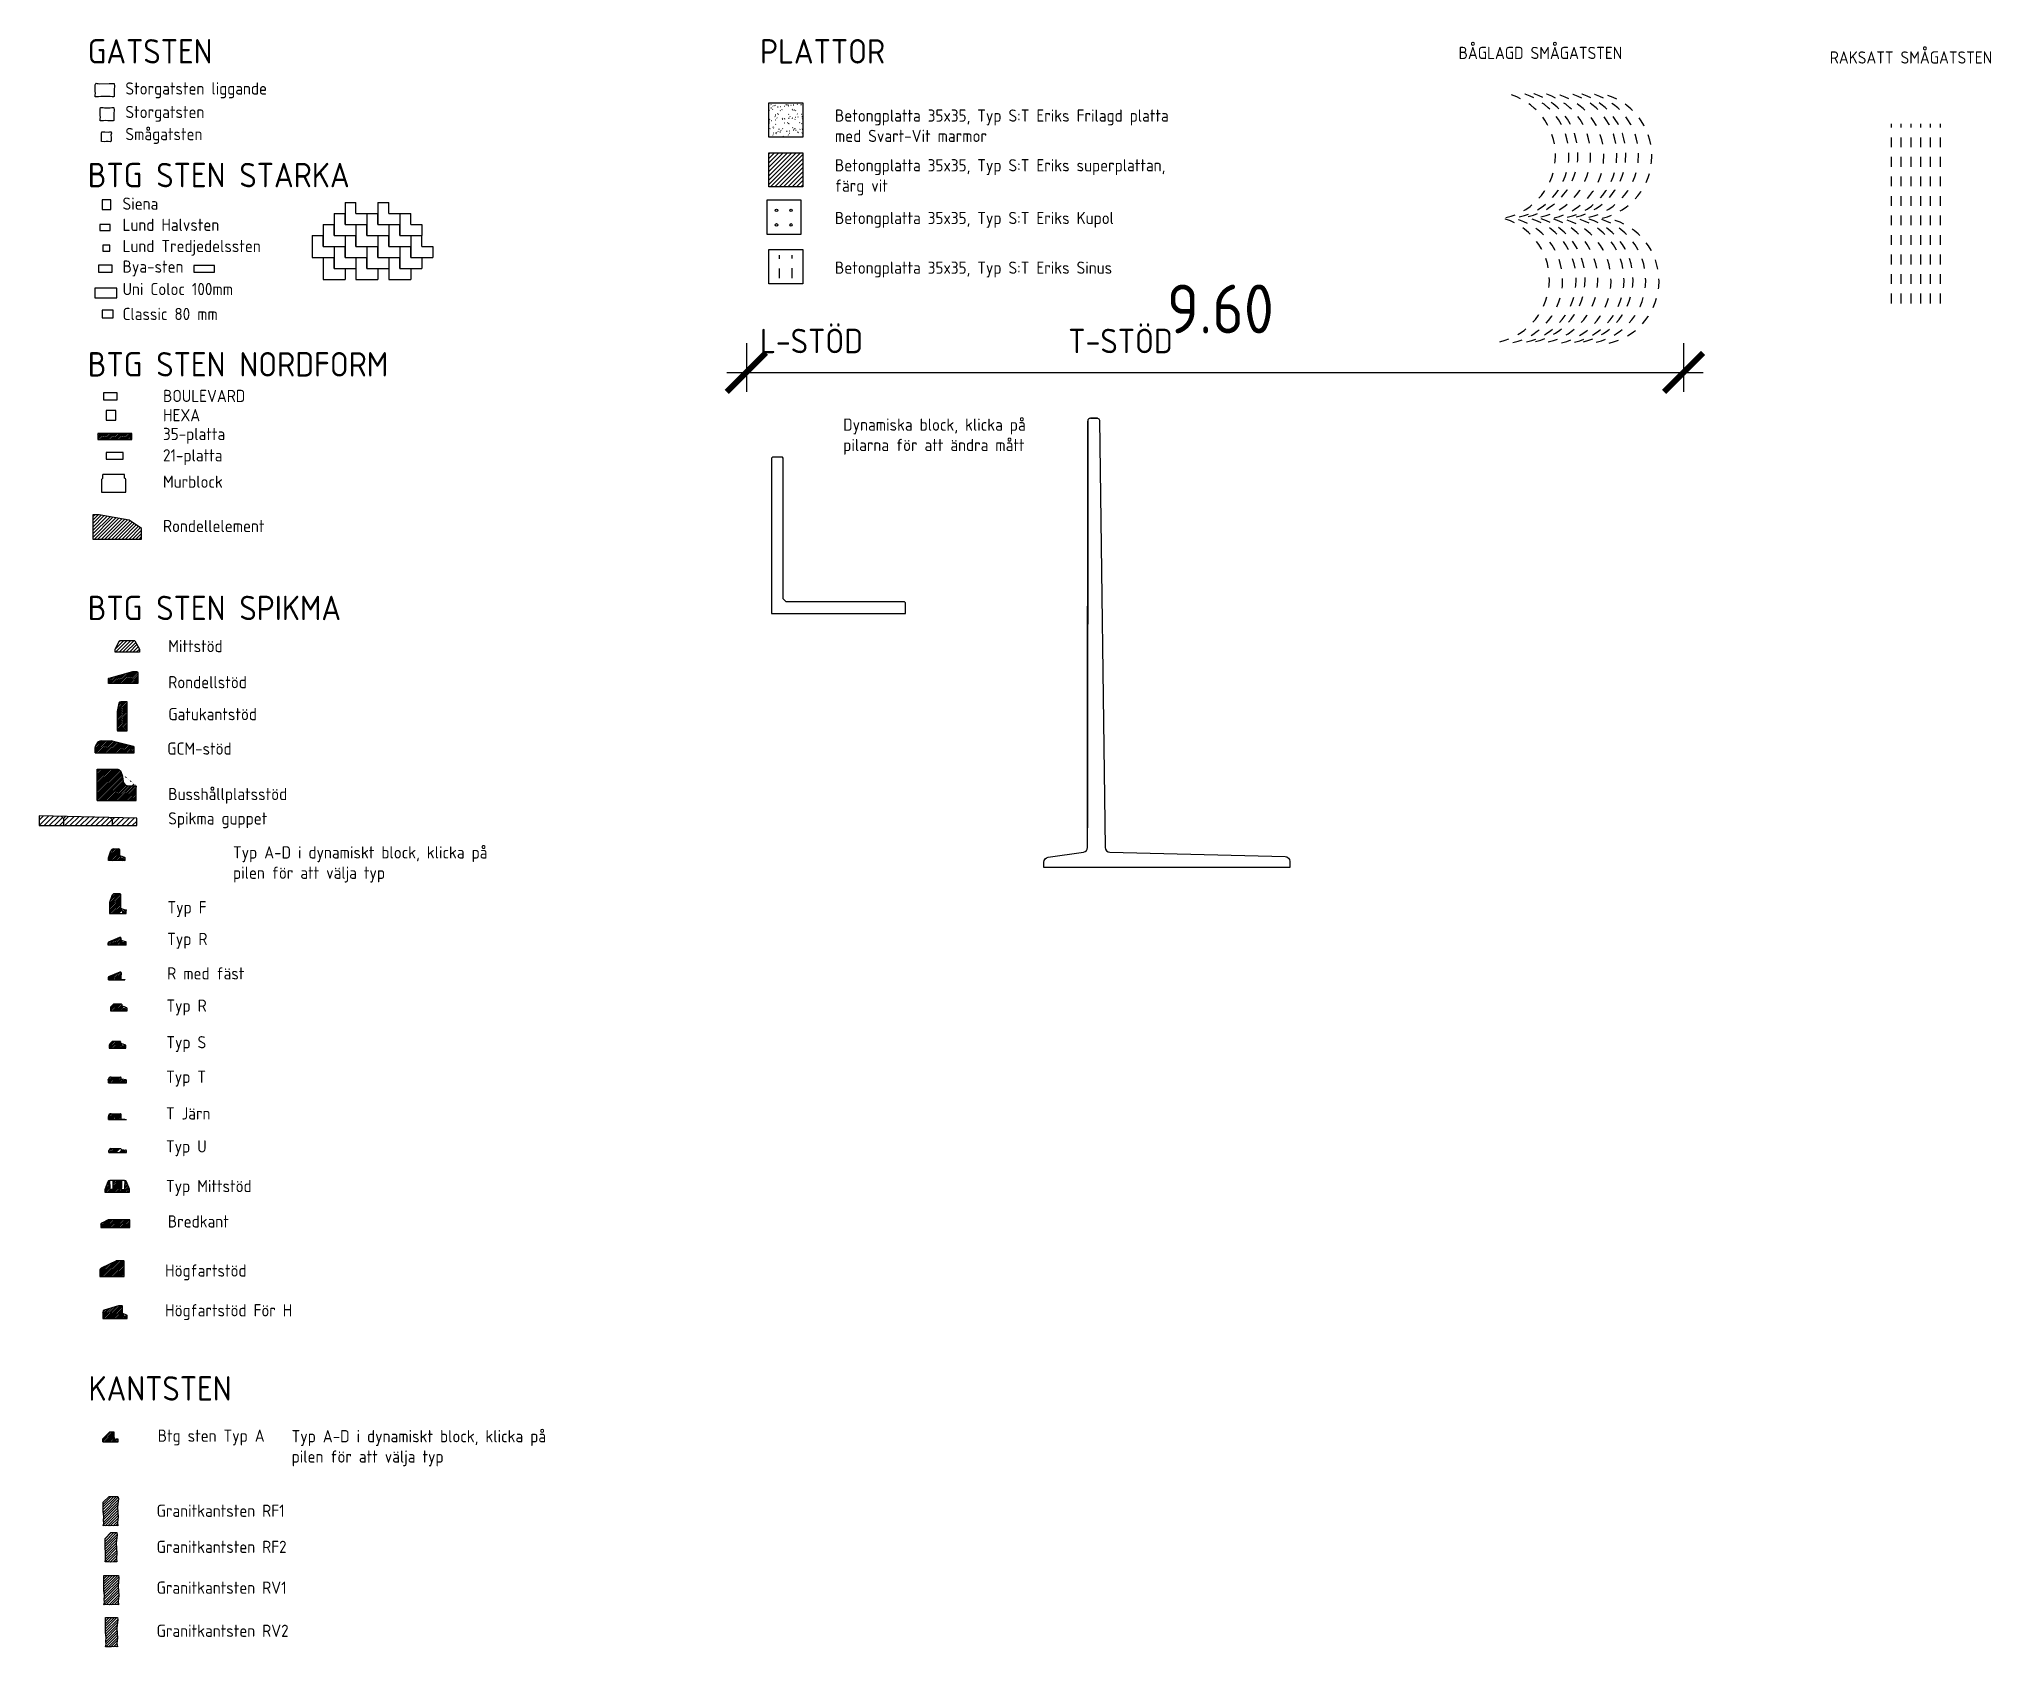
# Model space of a CAD drawing. Header units: metres. Extents: x 166439 to 168621, y 6226863 to 6228959.
# Drawn here: x 166474.77 to 166494.76, y 6226965.93 to 6226982.4 of the extents above; entities that cross this region are included whole.
import ezdxf

# ---------------------------------------------------------------- set-up
doc = ezdxf.new("R2010")
doc.units = ezdxf.units.M
doc.header["$LTSCALE"] = 0.1
doc.header["$MEASUREMENT"] = 0
doc.linetypes.add('AA_DOT_1', pattern=[0.8, 0.2, -0.6])
doc.linetypes.add('DASHED_1', pattern=[2, 1, -1])
doc.layers.get('0').update_dxf_attribs({"linetype": 'CONTINUOUS'})
doc.layers.get('DEFPOINTS').update_dxf_attribs({"color": 5, "linetype": 'CONTINUOUS'})
for name, color, linetype in [('04_KANTSTEN BTG', 1, 'CONTINUOUS'), ('04_KANTSTEN GRT', 4, 'CONTINUOUS'), ('04_Plattor', 4, 'CONTINUOUS'), ('04_Sten', 1, 'CONTINUOUS'), ('04_STÖDMUR', 7, 'CONTINUOUS'), ('04_T', 1, 'CONTINUOUS'), ('04_txt', 1, 'CONTINUOUS'), ('05_mått', 4, 'CONTINUOUS'), ('5', 7, 'CONTINUOUS'), ('900_C_', 4, 'AA_DOT_1'), ('900_T', 1, 'CONTINUOUS')]:
    doc.layers.add(name, color=color, linetype=linetype)
doc.styles.add('ISO', font='iso.shx')
doc.dimstyles.new('BH90$0', dxfattribs={"dimscale": 0.05, "dimtxt": 2.5, "dimasz": 2, "dimexe": 1, "dimexo": 5, "dimgap": 2, "dimtad": 1, "dimzin": 0, "dimdsep": 46, "dimtxsty": 'ISO', "dimblk1": 'ARCHTICK', "dimblk2": 'ARCHTICK', "dimsah": 1, "dimcen": 1.5, "dimdle": 1, "dimadec": 0, "dimazin": 0, "dimtfac": 1, "dimtix": 1, "dimtmove": 0, "dimatfit": 3, "dimfxl": 1.5, "dimfxlon": 1, "dimtolj": 1, "dimtzin": 0, "dimarcsym": 0})
pattern_1 = [(45, (0, 0), (-0.008838834764831844, 0.008838834764831846), [])]
pattern_2 = [(45, (0, 0), (-0.01325825214724776, 0.01325825214724777), [])]

msp = doc.modelspace()

# ---------------------------------------------------------------- texts
at = {"char_height": 0.125, "width": 2.777713237024656, "attachment_point": 1, "style": 'ISO'}
for insert in [(166476.7525186878, 6226974.132262539), (166477.3526935549, 6226968.15342487)]:
    msp.add_mtext('Typ A-D i dynamiskt block, klicka på pilen för att välja typ', dxfattribs=dict(at, insert=insert))
at = {"layer": '04_STÖDMUR', "insert": (166483.0020102701, 6226978.513344411), "char_height": 0.125, "width": 2.207328529281995, "attachment_point": 1, "style": 'ISO'}
msp.add_mtext('Dynamiska block, klicka på \\Ppilarna för att ändra mått', dxfattribs=at)
at = {"layer": '04_T', "color": 7, "style": 'ISO'}
for s, p in [('GATSTEN', (166475.2645772595, 6226982.148861922)), ('PLATTOR', (166482.1503163725, 6226982.148861922)), ('BTG STEN STARKA', (166475.2645772595, 6226980.881452285)), ('L-STÖD', (166482.1503163894, 6226979.182463853)), ('T-STÖD', (166485.3071156972, 6226979.182463853)), ('BTG STEN NORDFORM', (166475.2645772595, 6226978.943549183)), ('BTG STEN SPIKMA', (166475.2645772595, 6226976.448208649)), ('KANTSTEN', (166475.2722738924, 6226968.455198862))]:
    msp.add_text(s, height=0.25, dxfattribs=at).set_placement(p)
at = {"layer": '04_txt', "color": 1, "style": 'ISO'}
for s, p in [('Storgatsten liggande', (166475.6502018721, 6226981.8310013)), ('Storgatsten', (166475.6502018721, 6226981.590362083)), ('Smågatsten', (166475.6502018721, 6226981.363876821)), ('Siena', (166475.6210898613, 6226980.651544723)), ('Lund Halvsten', (166475.6210898613, 6226980.434410983)), ('Lund Tredjedelssten', (166475.6210898613, 6226980.217275313)), ('Bya-sten', (166475.6210898613, 6226980.006869003)), ('Uni Coloc 100mm', (166475.6210898613, 6226979.776961441)), ('Classic 80 mm', (166475.6210898613, 6226979.521510096)), ('BOULEVARD', (166476.0357656373, 6226978.682171078)), ('HEXA', (166476.0357656373, 6226978.485000542)), ('35-platta', (166476.0351285073, 6226978.29275376)), ('21-platta', (166476.0351285073, 6226978.0738007)), ('Murblock', (166476.0351285073, 6226977.803769719)), ('Rondellelement', (166476.0351285073, 6226977.350234189)), ('Mittstöd', (166476.0890691977, 6226976.120370309)), ('Rondellstöd', (166476.0890691977, 6226975.750785447)), ('Gatukantstöd', (166476.0890691977, 6226975.423259629)), ('GCM-stöd', (166476.0785342609, 6226975.070565029)), ('Busshållplatsstöd', (166476.0890691977, 6226974.605035595)), ('Spikma guppet', (166476.0890691977, 6226974.355406091)), ('Granitkantsten RF1', (166475.9694444848, 6226967.264688186)), ('Granitkantsten RF2', (166475.9694444848, 6226966.895103323)), ('Granitkantsten RV1', (166475.9694444848, 6226966.477375338)), ('Granitkantsten RV2', (166475.9694444848, 6226966.035624857))]:
    msp.add_text(s, height=0.125, dxfattribs=at).set_placement(p)
at = {"layer": '04_txt', "style": 'ISO'}
for s, p in [('Typ F', (166476.0811176085, 6226973.445311889)), ('Typ R', (166476.0781196258, 6226973.121246071)), ('R med fäst', (166476.0781196258, 6226972.768544782)), ('Typ R', (166476.070502257, 6226972.438212536)), ('Typ S', (166476.0696564107, 6226972.063276789)), ('Typ T', (166476.0675176161, 6226971.70920221)), ('T Järn', (166476.06617503, 6226971.334022978)), ('Typ U', (166476.06617503, 6226970.99626535)), ('Typ Mittstöd ', (166476.0661431705, 6226970.590154963)), ('Bredkant', (166476.0842936284, 6226970.227996225)), ('Högfartstöd ', (166476.057204672, 6226969.72515781)), ('Högfartstöd För H ', (166476.0574011392, 6226969.317772448))]:
    msp.add_text(s, height=0.125, dxfattribs=at).set_placement(p)
at = {"layer": '04_txt', "char_height": 0.125, "width": 3.507443040417343, "style": 'ISO'}
for s, insert, attachment_point in [('Betongplatta 35x35, Typ S:T Eriks Frilagd platta med Svart-Vit marmor', (166482.9173845595, 6226981.678517196), 1), ('Betongplatta 35x35, Typ S:T Eriks superplattan, färg vit', (166482.9173845595, 6226981.169340886), 1), ('Betongplatta 35x35, Typ S:T Eriks Kupol', (166482.9173845595, 6226980.54822271), 4), ('Betongplatta 35x35, Typ S:T Eriks Sinus', (166482.9173845595, 6226980.039300055), 4)]:
    msp.add_mtext(s, dxfattribs=dict(at, insert=insert, attachment_point=attachment_point))
at = {"layer": '900_T', "color": 1, "style": 'ISO'}
for s, p in [('BÅGLAGD SMÅGATSTEN', (166489.3049978249, 6226982.194929056)), ('RAKSATT SMÅGATSTEN', (166493.1072383366, 6226982.148391424))]:
    msp.add_text(s, height=0.125, dxfattribs=at).set_placement(p)

# ---------------------------------------------------------------- blocks, each defined once
blk = doc.blocks.new('MURBLOCK')
at = {"color": 0}
for p, q in [((0.01478003129886929, 0.143793482289766), (0.01478003129886929, 0.1799013041018043)), ((0.2353614220628515, 0.1799013041018043), (0.01478003129886929, 0.1799013041018043)), ((0.2353614220628515, 0.143793482289766), (0.2353614220628515, 0.1799013041018043))]:
    blk.add_line(p, q, dxfattribs=at)
blk.add_lwpolyline([(0, 0.1300000000046566), (0, 0), (0.25, 0), (0.25, 0.1300000000046566, 0.2113315480110665), (0.2353585692326305, 0.1437853854877176)], format="xyb", dxfattribs=at)
blk.add_arc((0.02317063805821817, 0.1199816712469328), 0.02524687360703542, 109.4110119131307, 156.6177093012189, dxfattribs=at)
blk = doc.blocks.new('GCM_STOD')
h = blk.add_hatch()
h.set_pattern_fill('ANSI31', color=9, scale=0.1, style=0)
h.set_pattern_definition(pattern_1)
h.paths.add_polyline_path([(0.3925570285827349, 0.06196864137926214, -0.3403535824528622), (0.4000000000014552, 0.05230108714749804), (0.4000000000014552, 0), (0, 0), (0, 0.05266093453246867, -0.1205404795894549), (0.003388030240222308, 0.06651023290855503), (0.01721649181854445, 0.09308216395584168, -0.2797074302096738), (0.06156977474653185, 0.1199999999953434), (0.1705538115493255, 0.1200000000062573, -0.06473404521374103), (0.1756678829406155, 0.1193351047077158)])
for p, q in [((0, 0), (0, 0.05266093453246867)), ((0, 0), (0.4000000000014552, 0)), ((0.00338803024351364, 0.06651023291487945), (0.01721649181854445, 0.09308216395584168)), ((0.0615697747489321, 0.1199999999953434), (0.1705538115493255, 0.1200000000062573)), ((0.392557035695063, 0.06196863949662657), (0.1756678829406155, 0.1193351047077158)), ((0.4000000000014552, 0), (0.4000000000014552, 0.05230108714749804))]:
    blk.add_line(p, q)
for centre, radius, start, end in [((0.02999999999883585, 0.05266093453610665), 0.03, 152.506803752818, 180.000000006948), ((0.0615697747489321, 0.06999999999607098), 0.05, 90, 152.506803761474), ((0.1705538115493255, 0.1000000000058208), 0.02, 75.18472105919162, 90.00000000189002), ((0.1718539406429045, 0.1100000000005821), 0.01, 75.18472105946026, 90.00000000186803), ((0.3899999999994179, 0.05230108714749804), 0.01, 0, 75.18472106019395)]:
    blk.add_arc(centre, radius, start, end)
blk = doc.blocks.new('HEXA')
at = {"layer": '04_Sten'}
for p, q in [((0.09999999999854481, 0), (0, 0)), ((0, 0), (0, -0.09999999999854481)), ((0.09999999999854481, -0.09999999999854481), (0.09999999999854481, 0)), ((0, -0.09999999999854481), (0.09999999999854481, -0.09999999999854481))]:
    blk.add_line(p, q, dxfattribs=at)
blk = doc.blocks.new('HALLPSTEN')
h = blk.add_hatch()
h.set_pattern_fill('ANSI31', color=9, scale=0.1, style=0)
h.set_pattern_definition(pattern_1)
edge = h.paths.add_edge_path()
edge.add_spline(control_points=[(0.4000000000014551, -0.1700000000018918), (0.3625345898057802, -0.1698235140961146), (0.2381388297841339, -0.1981351285795058), (0.27219801345005, -0.01339085729826034), (0.2073914844148125, -0.001370928483018859), (0.1999999999970896, 0)], knot_values=[0, 0, 0, 5.551115123125783e-17, 0.1123367285773995, 0.2812950545778616, 0.3030463715401059, 0.3030463715401059, 0.3030463715401059, 0.3030463715401059], degree=3, periodic=0)
edge.add_line((0.1999999999970896, 0), (0, 0))
edge.add_line((0, 0), (0, -0.3200000000033469))
edge.add_line((0, -0.3200000000033469), (0.4000000000014552, -0.320000000003347))
edge.add_line((0.4000000000014552, -0.320000000003347), (0.4000000000014552, -0.1700000000018918))
for p, q in [((0, -0.3200000000033469), (0, 0)), ((0, 0), (0.1999999999970896, 0))]:
    blk.add_line(p, q)
at = {"flags": 128}
blk.add_lwpolyline([(0, -0.3200000000033469), (0.4000000000014552, -0.3200000000033469), (0.4000000000014552, -0.1700000000018917)], dxfattribs=at)
blk.add_spline([(0.1999999999970896, 0), (0.2210526004637359, -0.005468802719406085), (0.2880596055620117, -0.1605719206527283), (0.4000000000014552, -0.1700000000018917), (0.4002807057549944, -0.1700014664238552)], degree=3)
blk = doc.blocks.new('mittstöd_spikma')
h = blk.add_hatch()
h.set_pattern_fill('ANSI31', color=9, scale=0.2, angle=360, style=0)
h.set_pattern_definition([(45, (-72.86542872953669, -10.87602037275974), (-0.01767766952966368, 0.01767766952966369), [])])
edge = h.paths.add_edge_path()
edge.add_line((0.25, 0), (0, 0))
edge.add_line((0, 0), (0, 0.02999999999999936))
edge.add_line((0, 0.02999999999999936), (0.04714246072876449, 0.1148564293117857))
edge.add_arc((0.05588403348997673, 0.1100000000000044), 0.009999999999994857, 90.00000000001472, 150.9453959009388, ccw=False)
edge.add_line((0.05588403348997417, 0.1199999999999992), (0.1941159665100258, 0.1199999999999992))
edge.add_arc((0.1941159665100202, 0.1099999999999992), 0.009999999999999995, 29.054604099078517, 89.99999999996811, ccw=False)
edge.add_line((0.2028575392712355, 0.1148564293117857), (0.25, 0.02999999999999936))
edge.add_line((0.25, 0.02999999999999936), (0.25, 0))
at = {"color": 0, "linetype": 'ByBlock', "flags": 128}
blk.add_lwpolyline([(0.25, 0), (0, 0), (0, 0.02999999999999936), (0.04714246072876449, 0.1148564293117857, -0.2723753441445864), (0.05588403348997417, 0.1199999999999992), (0.1941159665100258, 0.1199999999999992, -0.2723753441444239), (0.2028575392712355, 0.1148564293117857), (0.25, 0.02999999999999936)], format="xyb", close=True, dxfattribs=at)
blk = doc.blocks.new('ks-rondell')
h = blk.add_hatch()
h.set_pattern_fill('ANSI31', color=9, scale=0.2, style=0)
h.set_pattern_definition([(45, (-57.67561213261361, -2.984517549141686), (-0.01767766952966369, 0.01767766952966369), [])])
h.paths.add_polyline_path([(0.0653072687346139, 0.2499999999708962), (-1.818989403545856e-12, 0.2499999999126885), (-1.818989403545856e-12, 0), (0.5, -2.91038304567337e-11), (0.5, 0.1100856619596016), (0.3725609149551019, 0.1949189747683704)])
at = {"color": 0, "linetype": 'ByBlock', "flags": 128}
blk.add_lwpolyline([(0.0653072687346139, 0.2499999999708962), (-1.818989403545856e-12, 0.2499999999126885), (-1.818989403545856e-12, 0), (0.5, -2.91038304567337e-11), (0.5, 0.1100856619596016), (0.3725609149551019, 0.1949189747683704), (0.06530726888559002, 0.2499999999417923)], dxfattribs=at)
blk = doc.blocks.new('Rondell_spikma')
h = blk.add_hatch()
h.set_pattern_fill('ANSI31', color=9, scale=0.1, angle=360, style=0)
h.set_pattern_definition([(45, (-136.4355360802591, -168.1614344005084), (-0.008838834764831842, 0.008838834764831847), [])])
h.paths.add_polyline_path([(0.007303700744785147, 0.05204503620856826, 0.3363319818821419), (0, 0.04241539601142108), (0, 0), (0.3000000000000114, 0), (0.3000000000000114, 0.1100000000000136, 0.414213562373095), (0.2900000000000205, 0.1200000000000045), (0.25, 0.1200000000000045)])
at = {"flags": 128}
blk.add_lwpolyline([(0.25, 0.1200000000000045), (0.2900000000000205, 0.1200000000000045, -0.414213562373095), (0.3000000000000114, 0.1100000000000136), (0.3000000000000114, 0), (0, 0), (0, 0.04241539601142108, -0.3363319818821419), (0.007303700744785147, 0.05204503620856826)], format="xyb", close=True, dxfattribs=at)
blk = doc.blocks.new('35-platta')
at = {"linetype": 'ByBlock'}
h = blk.add_hatch(dxfattribs=at)
h.set_pattern_fill('ANSI31', color=9, scale=0.1, style=0)
h.set_pattern_definition([(45, (-135.7179021825397, -172.6538811347379), (-0.008838834764831844, 0.008838834764831846), [])])
h.paths.add_polyline_path([(0, -0.06000000000130967), (0.3499999999985448, -0.06000000000130967), (0.3499999999985448, 0), (0, 0)])
at = {"color": 0, "linetype": 'ByBlock', "flags": 128}
blk.add_lwpolyline([(0, -0.06000000000130967), (0.3499999999985448, -0.06000000000130967), (0.3499999999985448, 0), (0, 0)], close=True, dxfattribs=at)
blk = doc.blocks.new('grävkantstöd_spikma')
h = blk.add_hatch()
h.set_pattern_fill('ANSI31', color=9, scale=0.1, style=0)
h.set_pattern_definition([(45, (-20.70236701214331, -418.092776790911), (-0.008838834764831844, 0.008838834764831846), [])])
h.paths.add_polyline_path([(0.09999999999994458, 0.1200000000000046), (0.03639607805434864, 0.1200000000000045, 0.3575107650276348), (0.01678446454054361, 0.103922322702778), (0, 0.02000000000009551), (0, -0.1699999999998454, 0.4142135623729911), (0.009999999999994456, -0.1799999999998363), (0.09999999999994456, -0.1799999999998363)])
for p, q in [((0.01678446454054239, 0.1039223227027719), (0, 0.0200000000000955)), ((0, 0.0200000000000955), (0, -0.1699999999998454)), ((0.09999999999994458, 0.1200000000000045), (0.03639607805434864, 0.1200000000000045)), ((0.09999999999994458, -0.1799999999998363), (0.09999999999994458, 0.1200000000000045)), ((0.009999999999994458, -0.1799999999998363), (0.09999999999994458, -0.1799999999998363))]:
    blk.add_line(p, q)
for centre, radius, start, end in [((0.03639607805434864, 0.1000000000000227), 0.01999999999998892, 90, 168.6900675249028), ((0.009999999999994458, -0.1699999999998454), 0.009999999999994458, 180, 270)]:
    blk.add_arc(centre, radius, start, end)
blk = doc.blocks.new('*U364')
h = blk.add_hatch()
h.set_pattern_fill('ANSI31', color=254, scale=0.1, style=0)
h.set_pattern_definition([(45, (3.553146970488307, 4.583396783390299), (-0.008838834764831844, 0.008838834764831846), [])])
h.paths.add_polyline_path([(33.53710217982614, 416.2491255184293), (33.53710217982614, 416.3121255184293, 0.4142135623727978), (33.53010217982614, 416.3191255184293), (33.47372495642786, 416.3191255184293, 0.3228228060553034), (33.44526445748636, 416.2986123514098), (33.4221021798262, 416.2291255184294), (33.4221021798262, 416.1991255184294), (33.55760217982613, 416.1991255184294), (33.55760217982613, 416.2201255184294), (33.55760217982612, 416.2241255184294), (33.54810217982613, 416.2241255184294), (33.54625445612126, 416.2461302280055)])
h.paths.add_polyline_path([(33.47835217982617, 416.2191255184294, -1), (33.48085217982617, 416.2191255184294, -1)], flags=16)
h.paths.add_polyline_path([(33.59210217982611, 416.1991255184295), (33.59210217982611, 416.2260510854058, 0.3243319473692526), (33.58727945324904, 416.2327038653091), (33.57746729138798, 416.2359151182819), (33.57610217982612, 416.2241255184294), (33.56660217982612, 416.2241255184294), (33.56660217982612, 416.2201255184294), (33.56660217982612, 416.1991255184294)])
for p, q in [((33.4221021798262, 416.2291255184294), (33.44526445748636, 416.2986123514098)), ((33.47372495642786, 416.3191255184293), (33.53010217982614, 416.3191255184293)), ((33.53710217982614, 416.3121255184293), (33.53710217982614, 416.2491255184294)), ((33.56460217982612, 416.2401255184294), (33.53710217982614, 416.2491255184294)), ((33.54625445612126, 416.2461302280055), (33.54810217982613, 416.2241255184294)), ((33.58727945324901, 416.2327038653091), (33.56460217982612, 416.2401255184294)), ((33.4221021798262, 416.1991255184294), (33.4221021798262, 416.2291255184294)), ((33.59210217982611, 416.1991255184294), (33.4221021798262, 416.1991255184294)), ((33.54810217982613, 416.2241255184294), (33.57610217982612, 416.2241255184294)), ((33.55760217982613, 416.2201255184294), (33.55760217982613, 416.2241255184294)), ((33.55760217982613, 416.1991255184294), (33.55760217982613, 416.2201255184294)), ((33.56660217982612, 416.2201255184294), (33.56660217982612, 416.2241255184294)), ((33.56660217982612, 416.2201255184294), (33.56660217982612, 416.1991255184294)), ((33.57610217982612, 416.2241255184294), (33.57746729138798, 416.2359151182818)), ((33.59210217982611, 416.1991255184294), (33.59210217982611, 416.2260510854058))]:
    blk.add_line(p, q)
at = {"const_width": 0.002499999999998614}
blk.add_lwpolyline([(33.47835217982617, 416.2191255184294, 1), (33.48085217982617, 416.2191255184294, 1)], format="xyb", close=True, dxfattribs=at)
for centre, radius, start, end in [((33.47372495642786, 416.2891255184293), 0.02999999999998337, 90, 161.5650511775939), ((33.53010217982614, 416.3121255184293), 0.00699999999999612, 0, 90), ((33.58510217982611, 416.2260510854058), 0.00699999999999612, 0, 71.87813975192222)]:
    blk.add_arc(centre, radius, start, end)
blk = doc.blocks.new('*U360')
at = {"color": 0, "linetype": 'ByBlock', "flags": 128}
blk.add_lwpolyline([(1.37, 0), (1.37, 0.1100000000000136), (1.360000000000002, 0.1200000000000045), (0.1499999999999986, 0.1200000000000045), (0.1199999999999974, 0.1499999999999773), (0.1199999999999974, 1.590000000000009), (0.1099999999999994, 1.6), (0.009999999999997986, 1.6), (-2.449212707644754e-17, 1.590000000000009), (0, 0), (1.37, 0)], close=True, dxfattribs=at)
blk = doc.blocks.new('*U363')
at = {"color": 0, "linetype": 'Continuous'}
blk.add_line((0.4500730853216339, 0.7853066681703809), (0.4509409916925564, 4.571012752093742), dxfattribs=at)
blk.add_lwpolyline([(0.5514067848770822, 4.599999358170378), (0.4809422334286922, 4.599999358170378), (0.5514067848770822, 4.599999358170372, -0.4075020037963773), (0.571401509384515, 4.580458696685598), (0.6305736033393998, 0.2047336530857592, 0.3959154911053975), (0.6785656344900247, 0.1559218066972278), (2.471995956293496, 0.1110661656396587, -0.4025730263630241), (2.520001176175516, 0.06110597296308239), (2.520001176175516, -6.418296380116833e-07), (1.176175516093281e-06, -6.418296152332914e-07), (1.176175516093281e-06, 0.05312110897440334, -0.3954674767304046), (0.04678217426203446, 0.1030173816476292), (0.4072495304716597, 0.1555334883289561, 0.3723394053179258), (0.4500411777785758, 0.2049921073706685), (0.4500411777785814, 0.4049921073706741), (0.4509422356060271, 4.570010787988274), (0.4500411777785814, 0.4049921073706741)], format="xyb")
blk.add_arc((0.4809422334286922, 4.569999358170383), 0.03, 90, 179.9781706552542)
blk = doc.blocks.new('spikma-gupp')
h = blk.add_hatch()
h.set_pattern_fill('ANSI31', color=9, scale=0.3, style=0)
h.set_pattern_definition([(45, (0, 0), (-0.02651650429449553, 0.02651650429449553), [])])
h.paths.add_polyline_path([(-1, 0.1000000000000227), (-1, 0), (-0.75, 0), (-0.75, 0.07374375097629128), (-0.7700000000000262, 0.09425000000001554)])
h.paths.add_polyline_path([(-0.2499999999999716, 0), (-0.2499999999999716, 0.06124375097621663), (-0.2699999999999978, 0.08174999999999778), (-0.7299999999999989, 0.0932500000000135), (-0.7500000000000001, 0.07374375097629128), (-0.7500000000000001, 0)])
h.paths.add_polyline_path([(0, 0), (0, 0.07499999999998863), (-0.2300000000000272, 0.08074999999999714), (-0.2499999999999716, 0.06124375097627353), (-0.2499999999999716, 0)])
at = {"flags": 128}
blk.add_lwpolyline([(0, 0.07499999999998863), (-1, 0.1000000000000227), (-1, 0), (0, 0)], close=True, dxfattribs=at)
at = {"color": 0, "flags": 128}
for points in [[(-0.7699999999999996, 0.09424999999998818), (-0.75, 0.07374375097629127), (-0.7300000000000004, 0.09325000000001182)], [(-0.75, 0.07374375097629127), (-0.75, 0)], [(-0.2699999999999996, 0.08174999999999955), (-0.25, 0.06124375097624579), (-0.2300000000000004, 0.08075000000002319)], [(-0.2499999999999716, 0.06124375097624579), (-0.2499999999999716, 0)]]:
    blk.add_lwpolyline(points, dxfattribs=at)
blk = doc.blocks.new('_GKANTRV2')
h = blk.add_hatch()
h.set_pattern_fill('ANSI31', color=9, scale=0.15, style=0)
h.set_pattern_definition(pattern_2)
h.paths.add_polyline_path([(0.12433384579208, 0.09848057962406756), (0.1199999999998909, 0.1199999999968509), (0, 0.1200000000016826), (0, -0.03), (0.005539618422972126, -0.08799301317978234), (0.003667997532602385, -0.1224239326811858), (0.00441669015071966, -0.1534867312970209), (0, -0.1800000000000341), (0.0317447453001023, -0.1789355967450479), (0.05944725741346701, -0.1815553348468757), (0.1010011362391197, -0.177438565605114), (0.1199999999998909, -0.1799999999999773), (0.1162327234064833, -0.1454499951564389), (0.122290725701987, -0.09056482873611912), (0.1151458726253622, 0.0109495247604923)])
blk.add_lwpolyline([(0, 0.1200000000016968), (0.1200000000000001, 0.1199999999968509), (0.1243338457921084, 0.09848057962406045), (0.1151458726253622, 0.01094952476046388), (0.1222907257019585, -0.09056482873611912), (0.116232723406398, -0.1454499951564674), (0.1200000000000001, -0.1799999999999986), (0.101001136238974, -0.1774385656051211), (0.05944725741357715, -0.1815553348468543), (0.0317447453000419, -0.178935596745055), (0, -0.1799999999999986), (0.004416690150744529, -0.153486731297028), (0.003667997532570411, -0.1224239326811929), (0.005539618422883308, -0.08799301317976102), (0, -0.03), (0, 0.1200000000016968)], close=True)
blk = doc.blocks.new('_GKANTRV1')
h = blk.add_hatch()
h.set_pattern_fill('ANSI31', color=9, scale=0.15, style=0)
h.set_pattern_definition(pattern_2)
h.paths.add_polyline_path([(0.1451458726253622, 0.01094952476046375), (0.1543338457921084, 0.09848057962406041), (0.1500000000000001, 0.1199999999968508), (0, 0.1200000000016967), (0, -0.03000000000000003), (0.005539618422883308, -0.08799301317976106), (0.00366799753257041, -0.1224239326811929), (0.00441669015074453, -0.1534867312970281), (0, -0.1799999999999986), (0.03174474530004171, -0.178935596745055), (0.059447257413577, -0.1815553348468544), (0.1310011362389741, -0.1774385656051212), (0.1500000000000001, -0.1799999999999986), (0.146232723406398, -0.1454499951564673), (0.1522907257019585, -0.09056482873611918)])
blk.add_lwpolyline([(0, 0.1200000000016967), (0.1500000000000001, 0.1199999999968508), (0.1543338457921084, 0.09848057962406043), (0.1451458726253622, 0.01094952476046385), (0.1522907257019585, -0.09056482873611915), (0.146232723406398, -0.1454499951564674), (0.1500000000000001, -0.1799999999999986), (0.131001136238974, -0.1774385656051212), (0.05944725741357715, -0.1815553348468544), (0.0317447453000419, -0.178935596745055), (0, -0.1799999999999986), (0.004416690150744529, -0.1534867312970281), (0.003667997532570411, -0.1224239326811929), (0.005539618422883308, -0.08799301317976105), (0, -0.03000000000000003), (0, 0.1200000000016967)], close=True)
blk = doc.blocks.new('_GKANTRF2')
h = blk.add_hatch()
h.set_pattern_fill('ANSI31', color=9, scale=0.15, style=0)
h.set_pattern_definition(pattern_2)
h.paths.add_polyline_path([(0, -0.03), (0.005539618422883308, -0.08799301317976102), (0.00366799753257041, -0.1224239326811929), (0.004416690150744529, -0.153486731297028), (4.048160843411076e-18, -0.1799999999999986), (0.0317447453000422, -0.178935596745055), (0.05944725741357719, -0.1815553348468543), (0.1010011362389739, -0.1774385656051211), (0.1200000000000001, -0.1799999999999986), (0.116232723406398, -0.1454499951564674), (0.1222907257019585, -0.09056482873611915), (0.1151458726253622, 0.01094952476046398), (0.1243338457921084, 0.09848057962406052), (0.1200000000000001, 0.1199999999968509), (0.06000000000242307, 0.1199999999992738), (0, 0.05999999999685096)])
blk.add_lwpolyline([(0.06000000000242306, 0.1199999999992738), (0.1200000000000001, 0.1199999999968509), (0.1243338457921084, 0.09848057962406045), (0.1151458726253622, 0.01094952476046388), (0.1222907257019585, -0.09056482873611912), (0.116232723406398, -0.1454499951564674), (0.1200000000000001, -0.1799999999999986), (0.101001136238974, -0.1774385656051211), (0.05944725741357715, -0.1815553348468543), (0.0317447453000419, -0.178935596745055), (0, -0.1799999999999986), (0.004416690150744529, -0.153486731297028), (0.003667997532570411, -0.1224239326811929), (0.005539618422883308, -0.08799301317976102), (0, -0.03), (0, 0.05999999999685095)], close=True)
blk = doc.blocks.new('_GKANTRF1')
h = blk.add_hatch()
h.set_pattern_fill('ANSI31', color=9, scale=0.15, style=0)
h.set_pattern_definition(pattern_2)
h.paths.add_polyline_path([(0, -0.03000000000000114), (0.00553961842288686, -0.08799301317975507), (0.003667997532573964, -0.1224239326811869), (0.004416690150748082, -0.1534867312970221), (0, -0.1800000000000068), (0.03174474530004557, -0.178935596745049), (0.05944725741358063, -0.1815553348468484), (0.1310011362389787, -0.1774385656051152), (0.1500000000000057, -0.1800000000000068), (0.1462327234063991, -0.1454499951564684), (0.1522907257019597, -0.09056482873612023), (0.1451458726253634, 0.01094952476046279), (0.1543338457921095, 0.09848057962406652), (0.1500000000000057, 0.1199999999968497), (0.06000000000241812, 0.1199999999992656), (0, 0.05999999999684746)])
blk.add_lwpolyline([(0.06000000000241812, 0.1199999999992656), (0.1500000000000057, 0.1199999999968497), (0.1543338457921095, 0.09848057962406642), (0.1451458726253634, 0.01094952476046274), (0.1522907257019597, -0.09056482873612026), (0.1462327234063991, -0.1454499951564685), (0.1500000000000057, -0.1800000000000068), (0.1310011362389787, -0.1774385656051152), (0.0594472574135807, -0.1815553348468484), (0.03174474530004545, -0.178935596745049), (0, -0.1800000000000068), (0.004416690150748082, -0.1534867312970221), (0.003667997532573963, -0.1224239326811869), (0.005539618422886861, -0.08799301317975505), (0, -0.03000000000000114), (0, 0.05999999999684746)], close=True)
blk = doc.blocks.new('*U361')
h = blk.add_hatch()
h.set_pattern_fill('ANSI31', color=9, scale=0.1, style=0)
h.set_pattern_definition([(45, (-33129.83277313403, -29594.6688354342), (-0.008838834764831844, 0.008838834764831846), [])])
edge = h.paths.add_edge_path()
edge.add_arc((0.4180901337493026, 0.7107628483635722), 0.02, 180, 270)
edge.add_line((0.4180901337493026, 0.6907628483631356), (0.4380901337533771, 0.6907628483667736))
edge.add_line((0.4380901337533771, 0.6907628483667736), (0.4380901337533771, 0.6657628483653184))
edge.add_line((0.4380901337533771, 0.6657628483653184), (0.2830901337545413, 0.6657628483653184))
edge.add_line((0.2830901337545413, 0.6657628483653184), (0.2830901337545413, 0.6957628483641543))
edge.add_line((0.2830901337545413, 0.6957628483641543), (0.3479976379710763, 0.7606703525806893))
edge.add_arc((0.3550687057829975, 0.753599284768768), 0.01, 92.8624052279228, 134.999999998673, ccw=False)
edge.add_line((0.3545693296144066, 0.7635868081587773), (0.398090133752504, 0.7657628483675012))
edge.add_line((0.398090133752504, 0.7657628483675012), (0.398090133752504, 0.7107628483635722))
for p, q in [((0.2830901337545413, 0.6957628483641543), (0.3479976379710763, 0.7606703525806893)), ((0.2830901337545413, 0.6657628483653184), (0.2830901337545413, 0.6957628483641543)), ((0.2830901337545413, 0.6657628483653184), (0.4380901337533771, 0.6657628483653184)), ((0.398090133752504, 0.7657628483675012), (0.3545693296144066, 0.7635868081587773)), ((0.398090133752504, 0.7107628483635722), (0.398090133752504, 0.7657628483675012)), ((0.4380901337533771, 0.6907628483667736), (0.4180901337493026, 0.6907628483631356)), ((0.4380901337533771, 0.6657628483653184), (0.4380901337533771, 0.6907628483667736))]:
    blk.add_line(p, q)
for centre, radius, start, end in [((0.3550687057829975, 0.753599284768768), 0.01, 92.8624052279228, 134.999999998673), ((0.4180901337493026, 0.7107628483635722), 0.02, 180, 270)]:
    blk.add_arc(centre, radius, start, end)
at = {"layer": '04_txt', "color": 1, "style": 'ISO'}
blk.add_text('Btg sten Typ A', height=0.125, dxfattribs=at).set_placement((0.8440193855737093, 0.6657628483653184))
blk = doc.blocks.new('högfartstöd_för_h_spikma')
h = blk.add_hatch()
h.set_pattern_fill('ANSI31', color=256, scale=0.1, style=0)
h.set_pattern_definition(pattern_1)
h.paths.add_polyline_path([(30.01437896711473, 409.4025855112725, 0.4142135623728869), (30.00937896711473, 409.4075855112725), (29.97437896711484, 409.4075855112725), (29.82841346725211, 409.3619712925654, 0.3280387276445784), (29.81437896711484, 409.3428816930048), (29.81437896711484, 409.2775855112726), (30.03487896711471, 409.2775855112726), (30.03487896711472, 409.2985855112726), (30.03487896711472, 409.3025855112726), (30.02537896711473, 409.3025855112726), (30.02355717870163, 409.3242813551013), (30.01437896711473, 409.3275855112726)])
h.paths.add_polyline_path([(30.0643789671147, 409.3046657263295, 0.3162638655129704), (30.05975000339261, 409.3112519382125), (30.0545972371228, 409.3131069340697), (30.05337896711471, 409.3025855112727), (30.04387896711471, 409.3025855112727), (30.04387896711471, 409.2985855112726), (30.04387896711471, 409.2775855112726), (30.0643789671147, 409.2775855112726)])
for p, q in [((29.81437896711484, 409.3428816930048), (29.81437896711484, 409.2775855112726)), ((29.81437896711484, 409.2775855112726), (30.0643789671147, 409.2775855112726)), ((29.97437896711475, 409.4075855112725), (29.82841346725211, 409.3619712925654)), ((30.00937896711473, 409.4075855112725), (29.97437896711475, 409.4075855112725)), ((30.01437896711473, 409.3275855112726), (30.01437896711473, 409.4025855112725)), ((30.04187896711472, 409.3176855112726), (30.01437896711473, 409.3275855112726)), ((30.02355717870163, 409.3242813551013), (30.02537896711472, 409.3025855112726)), ((30.02537896711472, 409.3025855112726), (30.05337896711471, 409.3025855112726)), ((30.03487896711472, 409.2985855112726), (30.03487896711472, 409.3025855112726)), ((30.03487896711472, 409.2775855112726), (30.03487896711472, 409.2985855112726)), ((30.05975000339262, 409.3112519382125), (30.04187896711472, 409.3176855112726)), ((30.04387896711471, 409.2985855112726), (30.04387896711471, 409.3025855112726)), ((30.04387896711471, 409.2985855112726), (30.04387896711471, 409.2775855112726)), ((30.05337896711471, 409.3025855112726), (30.05459723712279, 409.3131069340697)), ((30.0643789671147, 409.2775855112726), (30.0643789671147, 409.3046657263295))]:
    blk.add_line(p, q)
for centre, radius, start, end in [((29.83437896711483, 409.3428816930048), 0.01999999999998892, 107.3540246364556, 180), ((30.00937896711473, 409.4025855112725), 0.004999999999997229, 0, 90), ((30.0573789671147, 409.3046657263295), 0.00699999999999612, 0, 70.20112364508438)]:
    blk.add_arc(centre, radius, start, end)
blk = doc.blocks.new('högfartstöd')
h = blk.add_hatch()
h.set_pattern_fill('ANSI31', color=256, scale=0.1, style=0)
h.set_pattern_definition(pattern_1)
h.paths.add_polyline_path([(30.06879115695275, 409.6857593682471, 0.4142135623730951), (30.06379115695276, 409.6907593682471), (29.98879115695265, 409.690759368247), (29.83027521622629, 409.6161636314346, 0.290521540083549), (29.81879115695289, 409.5980672573907), (29.81879115695289, 409.5307593682472), (30.06879115695276, 409.5307593682472)])
for p, q in [((29.9887911569528, 409.6907593682471), (29.83027521622629, 409.6161636314346)), ((30.06379115695275, 409.6907593682471), (29.9887911569528, 409.6907593682471)), ((30.06879115695275, 409.5307593682472), (30.06879115695275, 409.6857593682471)), ((29.81879115695289, 409.5980672573906), (29.81879115695289, 409.5307593682472)), ((29.81879115695289, 409.5307593682472), (30.06879115695275, 409.5307593682472))]:
    blk.add_line(p, q)
for centre, radius, start, end in [((30.06379115695275, 409.6857593682471), 0.004999999999997229, 0, 90), ((29.83879115695288, 409.5980672573906), 0.01999999999998892, 115.201123644825, 180)]:
    blk.add_arc(centre, radius, start, end)
blk.add_point((29.9887911569528, 409.6907593682471))
blk = doc.blocks.new('bredkant_spikma')
h = blk.add_hatch()
h.set_pattern_fill('ANSI31', color=256, scale=0.1, style=0)
h.set_pattern_definition(pattern_1)
h.paths.add_polyline_path([(30.11079115695268, 411.3667593682471), (30.11079115695269, 411.4367593682471, 0.4142135623729911), (30.1007911569527, 411.4467593682471), (29.8931518367278, 411.4467593682471, 0.1164338214663135), (29.88867970077278, 411.4457036401571), (29.82184688504285, 411.4122872322921, 0.2840790438403826), (29.81079115695285, 411.3943986884721), (29.81079115695286, 411.3667593682472)])
for p, q in [((29.8886797007728, 411.4457036401571), (29.82184688504285, 411.4122872322921)), ((30.10079115695269, 411.4467593682471), (29.8931518367278, 411.4467593682471)), ((29.81079115695285, 411.3943986884721), (29.81079115695285, 411.3667593682471)), ((29.81079115695285, 411.3667593682471), (30.11079115695269, 411.3667593682471)), ((30.11079115695269, 411.3667593682471), (30.11079115695269, 411.4367593682471))]:
    blk.add_line(p, q)
for centre, radius, start, end in [((29.8931518367278, 411.4367593682471), 0.009999999999994458, 90, 116.5650511774421), ((30.10079115695269, 411.4367593682471), 0.009999999999994458, 0, 90), ((29.83079115695284, 411.3943986884721), 0.01999999999998892, 116.5650511774421, 180)]:
    blk.add_arc(centre, radius, start, end)
blk = doc.blocks.new('typ_mittstöd_spikma')
h = blk.add_hatch()
h.set_pattern_fill('ANSI31', color=256, scale=0.1, style=0)
h.set_pattern_definition(pattern_1)
h.paths.add_polyline_path([(29.82290328336184, 409.0576191278494, 0.09298946806540956), (29.82154337679266, 409.0503702026263), (29.82154337679266, 409.0241222252429), (29.88202701660784, 409.0241222252429), (29.88202701660784, 409.0497180789918), (29.87402701660784, 409.0497180789918), (29.87152701660785, 409.0647180789919), (29.86958366715393, 409.1441119489186, 0.3005504737183866), (29.85158462549051, 409.131371150466)])
h.paths.add_polyline_path([(29.85279337679264, 409.044122225243, -1), (29.85029337679265, 409.044122225243, -1)], flags=16)
h.paths.add_polyline_path([(29.89902701660783, 409.0497180789918), (29.89102701660783, 409.0497180789918), (29.89102701660783, 409.0241222252429), (30.00208463500949, 409.024122225243), (30.00208463500949, 409.0494812260785), (29.99408463500948, 409.0494812260785), (29.9915846350095, 409.0644812260783), (29.98965391659626, 409.1441222252429), (29.90345773502106, 409.1441222252428), (29.90152701660783, 409.0647180789918)])
h.paths.add_polyline_path([(30.01108463500947, 409.0241222252429), (30.07154337679252, 409.0241222252429), (30.07154337679252, 409.0503702026263, 0.09298946806540959), (30.07018347022335, 409.0576191278494), (30.04150212809467, 409.131371150466, 0.3003832053753052), (30.02351535342271, 409.1441115517598), (30.02158463500947, 409.0644812260783), (30.01908463500948, 409.0494812260786), (30.01108463500947, 409.0494812260785)])
h.paths.add_polyline_path([(30.04029337679254, 409.044122225243, -1), (30.04279337679254, 409.044122225243, -1)], flags=16)
for p, q in [((29.82154337679266, 409.0503702026263), (29.82154337679266, 409.0241222252429)), ((29.85158462549052, 409.131371150466), (29.82290328336184, 409.0576191278494)), ((29.86958366715393, 409.1441119489186), (29.87152701660784, 409.0647180789918)), ((30.02286203466385, 409.1441222252429), (29.87022471892133, 409.1441222252429)), ((29.87402701660784, 409.0497180789918), (29.87152701660784, 409.0647180789918)), ((29.89902701660782, 409.0497180789918), (29.87402701660784, 409.0497180789918)), ((29.88202701660783, 409.0497180789918), (29.88202701660783, 409.0241222252429)), ((29.89102701660783, 409.0241222252429), (29.89102701660783, 409.0497180789918)), ((29.90152701660782, 409.0647180789918), (29.89902701660782, 409.0497180789918)), ((29.90345773502106, 409.1441222252429), (29.90152701660782, 409.0647180789918)), ((29.98965391659625, 409.1441222252429), (29.99158463500949, 409.0644812260785)), ((29.99408463500949, 409.0494812260785), (29.99158463500949, 409.0644812260785)), ((30.01908463500947, 409.0494812260785), (29.99408463500949, 409.0494812260785)), ((30.00208463500948, 409.0494812260785), (30.00208463500948, 409.0241222252429)), ((30.01108463500948, 409.0241222252429), (30.01108463500948, 409.0494812260785)), ((30.02158463500948, 409.0644812260785), (30.01908463500947, 409.0494812260785)), ((30.02351535342271, 409.1441115517598), (30.02158463500948, 409.0644812260785)), ((30.07154337679252, 409.054122225243), (30.04150212809467, 409.131371150466)), ((30.07154337679252, 409.0241222252429), (30.07154337679252, 409.0503702026263)), ((29.82154337679266, 409.0241222252429), (30.07154337679252, 409.0241222252429))]:
    blk.add_line(p, q)
at = {"const_width": 0.002499999999998614}
for points in [[(29.85029337679265, 409.044122225243, 1), (29.85279337679264, 409.044122225243, 1)], [(30.04029337679254, 409.044122225243, 1), (30.04279337679254, 409.044122225243, 1)]]:
    blk.add_lwpolyline(points, format="xyb", close=True, dxfattribs=at)
for centre, start, end in [((29.84154337679265, 409.0503702026263), 158.7494944938786, 180), ((29.87022471892133, 409.1241222252429), 90, 158.7494944938786), ((30.02286203466385, 409.1241222252429), 21.25050550612143, 90), ((30.05154337679253, 409.0503702026263), 0, 21.25050550612143)]:
    blk.add_arc(centre, 0.01999999999998892, start, end)
at = {"layer": 'DEFPOINTS', "color": 0, "linetype": 'ByBlock'}
for p in [(30.02286203466385, 409.1441222252429), (30.07154337679252, 409.0241222252429)]:
    blk.add_point(p, dxfattribs=at)
blk = doc.blocks.new('typ_u_spikma')
h = blk.add_hatch()
h.set_pattern_fill('ANSI31', color=256, scale=0.1, style=0)
h.set_pattern_definition(pattern_1)
h.paths.add_polyline_path([(31.67880940673504, 406.5240762633757, 0.4142135623730951), (31.65880940673505, 406.5040762633757), (31.65880940673505, 406.4840762633758), (31.80430940673497, 406.4840762633758), (31.80430940673497, 406.5050762633757), (31.79480940673496, 406.5050762633758), (31.79413248365805, 406.5131378018372), (31.78380940673499, 406.5140762633757), (31.78380940673498, 406.5190762633757, 0.4142135623730951), (31.77880940673498, 406.5240762633757)])
h.paths.add_polyline_path([(31.72505940673501, 406.4990762633757, -1), (31.72255940673502, 406.4990762633757, -1)], flags=16)
h.paths.add_polyline_path([(31.77255940673499, 406.4990762633757, -1), (31.77505940673499, 406.4990762633757, -1)], flags=16)
h.paths.add_polyline_path([(31.67505940673504, 406.4990762633757, -1), (31.67255940673504, 406.4990762633757, -1)], flags=16)
h.paths.add_polyline_path([(31.83880940673495, 406.4840762633757), (31.83880940673495, 406.5026837609103, 0.3879024034926899), (31.83244315695725, 406.5096550133555), (31.82343440673498, 406.5104739906486), (31.82280940673496, 406.5050762633758), (31.81330940673496, 406.5050762633758), (31.81330940673496, 406.4840762633758)])
h.paths.add_polyline_path([(31.82255940673496, 406.4990762633757, -1), (31.82505940673496, 406.4990762633757, -1)], flags=16)
for p, q in [((31.65880940673505, 406.4840762633758), (31.65880940673505, 406.5040762633757)), ((31.65880940673505, 406.4840762633758), (31.65880940673505, 406.5040762633757)), ((31.65880940673505, 406.4840762633758), (31.83880940673495, 406.4840762633758)), ((31.67880940673504, 406.5240762633757), (31.77880940673498, 406.5240762633757)), ((31.78380940673498, 406.5190762633757), (31.78380940673498, 406.5140762633757)), ((31.78380940673498, 406.5140762633757), (31.81127926193013, 406.5115790038125)), ((31.79413248365805, 406.5131378018373), (31.79480940673497, 406.5050762633758)), ((31.79480940673497, 406.5050762633758), (31.80630940673497, 406.5050762633758)), ((31.80430940673497, 406.4840762633758), (31.80430940673497, 406.5050762633758)), ((31.80627926193013, 406.505076376966), (31.81127926193013, 406.505076376966)), ((31.81127926193013, 406.5115790038125), (31.83244315695725, 406.5096550133555)), ((31.81130940673497, 406.5050762633758), (31.82280940673496, 406.5050762633758)), ((31.81330940673497, 406.5050762633758), (31.81330940673497, 406.4840762633758)), ((31.82280940673496, 406.5050762633758), (31.82343440673496, 406.5104739906484)), ((31.83880940673495, 406.4840762633758), (31.83880940673495, 406.5026837609103))]:
    blk.add_line(p, q)
at = {"const_width": 0.002499999999998614}
for points in [[(31.67255940673504, 406.4990762633757, 1), (31.67505940673504, 406.4990762633757, 1)], [(31.72255940673502, 406.4990762633757, 1), (31.72505940673501, 406.4990762633757, 1)], [(31.77255940673499, 406.4990762633757, 1), (31.77505940673499, 406.4990762633757, 1)], [(31.82255940673496, 406.4990762633757, 1), (31.82505940673496, 406.4990762633757, 1)]]:
    blk.add_lwpolyline(points, format="xyb", close=True, dxfattribs=at)
for centre, radius, start, end in [((31.67880940673504, 406.5040762633757), 0.01999999999998892, 90, 180), ((31.77880940673498, 406.5190762633757), 0.004999999999997229, 0, 90), ((31.83180940673495, 406.5026837609103), 0.00699999999999612, 0, 84.805571092357)]:
    blk.add_arc(centre, radius, start, end)
blk = doc.blocks.new('t_järn_spikma')
h = blk.add_hatch()
h.set_pattern_fill('ANSI31', color=256, scale=0.1, style=0)
h.set_pattern_definition(pattern_1)
h.paths.add_polyline_path([(29.98431480956771, 406.4907593682471, 0.4142135623730951), (29.97731480956772, 406.4977593682471), (29.88431480956777, 406.4977593682471, 0.4142135623730951), (29.85431480956779, 406.4677593682471), (29.85431480956779, 406.4377593682471), (29.98431480956771, 406.437759368247)])
h.paths.add_polyline_path([(29.92056480956775, 406.4577593682471, -1), (29.91806480956775, 406.4577593682471, -1)], flags=16)
for p, q in [((29.85431480956779, 406.4377593682471), (29.85431480956779, 406.4677593682471)), ((29.88431480956777, 406.4977593682471), (29.97731480956772, 406.4977593682471)), ((29.98431480956771, 406.4377593682471), (29.98431480956771, 406.4907593682471)), ((29.85431480956779, 406.4377593682471), (30.03931480956768, 406.4377593682471)), ((29.98431480956771, 406.4407593682471), (30.02431480956769, 406.4407593682471)), ((30.02431480956769, 406.4407593682471), (30.02431480956769, 406.4377593682471))]:
    blk.add_line(p, q)
at = {"const_width": 0.002499999999998614}
blk.add_lwpolyline([(29.91806480956775, 406.4577593682471, 1), (29.92056480956775, 406.4577593682471, 1)], format="xyb", close=True, dxfattribs=at)
for centre, radius, start, end in [((29.88431480956777, 406.4677593682471), 0.02999999999998337, 90, 180), ((29.97731480956772, 406.4907593682471), 0.00699999999999612, 0, 90)]:
    blk.add_arc(centre, radius, start, end)
blk = doc.blocks.new('typ_t_spikma')
h = blk.add_hatch()
h.set_pattern_fill('ANSI31', color=256, scale=0.1, style=0)
h.set_pattern_definition(pattern_1)
h.paths.add_polyline_path([(29.88431480956777, 406.7567593682471, 0.4142135623730951), (29.85431480956779, 406.7267593682471), (29.85431480956779, 406.6967593682472), (30.00481480956771, 406.6967593682471), (30.0048148095677, 406.7177593682471), (30.0048148095677, 406.7217593682471), (29.99531480956771, 406.7217593682472), (29.99424536512327, 406.7344954793583), (29.98431480956772, 406.7357593682472), (29.98431480956771, 406.7497593682471, 0.4142135623730951), (29.97731480956772, 406.7567593682471)])
h.paths.add_polyline_path([(29.88056480956777, 406.7167593682471, -1), (29.87806480956777, 406.7167593682471, -1)], flags=16)
h.paths.add_polyline_path([(29.95806480956773, 406.7167593682471, -1), (29.96056480956773, 406.7167593682471, -1)], flags=16)
h = blk.add_hatch()
h.set_pattern_fill('ANSI31', color=256, scale=0.1, style=0)
h.set_pattern_definition(pattern_1)
h.paths.add_polyline_path([(30.03931480956768, 406.6967593682471), (30.03931480956768, 406.7225938108704, 0.3776032886852334), (30.03319858952541, 406.7295377962525), (30.02434896701727, 406.7306641118443), (30.02331480956768, 406.7217593682471), (30.0138148095677, 406.7217593682471), (30.0138148095677, 406.7177593682471), (30.0138148095677, 406.6967593682471)])
for p, q in [((29.85431480956779, 406.6967593682471), (29.85431480956779, 406.7267593682471)), ((29.85431480956779, 406.6967593682471), (30.03931480956768, 406.6967593682471)), ((29.88431480956777, 406.7567593682471), (29.97731480956772, 406.7567593682471)), ((29.98431480956771, 406.7357593682471), (29.98431480956771, 406.7497593682471)), ((30.0118148095677, 406.7322593682471), (29.98431480956771, 406.7357593682471)), ((29.99424536512327, 406.7344954793582), (29.99531480956771, 406.7217593682471)), ((29.99531480956771, 406.7217593682471), (30.0068148095677, 406.7217593682471)), ((30.0048148095677, 406.7177593682471), (30.0048148095677, 406.7217593682471)), ((30.0048148095677, 406.6967593682471), (30.0048148095677, 406.7177593682471)), ((30.0068148095677, 406.7217593682471), (30.0118148095677, 406.7217593682471)), ((30.0331985895254, 406.7295377962525), (30.0118148095677, 406.7322593682471)), ((30.0118148095677, 406.7217593682471), (30.02331480956769, 406.7217593682471)), ((30.0138148095677, 406.7177593682471), (30.0138148095677, 406.7217593682471)), ((30.0138148095677, 406.7177593682471), (30.0138148095677, 406.6967593682471)), ((30.02331480956769, 406.7217593682471), (30.02434896701727, 406.7306641118444)), ((30.03931480956768, 406.6967593682471), (30.03931480956768, 406.7225938108704))]:
    blk.add_line(p, q)
at = {"const_width": 0.002499999999998614}
for points in [[(29.87806480956777, 406.7167593682471, 1), (29.88056480956777, 406.7167593682471, 1)], [(29.95806480956773, 406.7167593682471, 1), (29.96056480956773, 406.7167593682471, 1)]]:
    blk.add_lwpolyline(points, format="xyb", close=True, dxfattribs=at)
for centre, radius, start, end in [((29.88431480956777, 406.7267593682471), 0.02999999999998337, 90, 180), ((29.97731480956772, 406.7497593682471), 0.00699999999999612, 0, 90), ((30.03231480956769, 406.7225938108704), 0.00699999999999612, 0, 82.7468053873591)]:
    blk.add_arc(centre, radius, start, end)
at = {"layer": '5'}
blk.add_point((29.85331480956779, 406.7267593682471), dxfattribs=at)
blk = doc.blocks.new('typ_s_spikma')
h = blk.add_hatch()
h.set_pattern_fill('ANSI31', color=9, scale=0.1, style=0)
h.set_pattern_definition([(45, (-20.60780369113769, -413.7578429502472), (-0.008838834764831844, 0.008838834764831846), [])])
h.paths.add_polyline_path([(0.03828427124744138, 0.06999999999993634, 0.1989123673798676), (0.02414213562370354, 0.06414213562366716), (0.00585786437626723, 0.04585786437621664, 0.1989123673796843), (0, 0.03171572875249209), (0, 0), (0.1354999999999258, 0), (0.1354999999999258, 0.02099999999995816), (0.1354999999999258, 0.02499999999997726), (0.1259999999999301, 0.02499999999997726), (0.124152276295066, 0.04700470957608768), (0.114999999999938, 0.04999999999995453), (0.114999999999938, 0.06499999999994088, 0.4142135623729908), (0.1099999999999408, 0.06999999999993634)])
h.paths.add_polyline_path([(0.09124999999994898, 0.01999999999998181, -1), (0.08874999999995126, 0.01999999999998181, -1)], flags=16)
h.paths.add_polyline_path([(0.02624999999998678, 0.01999999999998181, -1), (0.02374999999998906, 0.01999999999998181, -1)], flags=16)
h.paths.add_polyline_path([(0.1699999999999058, 0.02692556697644477, 0.3243319473672304), (0.165177273422801, 0.0335783468797257), (0.1553651115617782, 0.03678959985242353), (0.1539999999999146, 0.02499999999997726), (0.144499999999919, 0.02499999999997726), (0.144499999999919, 0.02099999999995816), (0.1444999999999191, 0), (0.1699999999999058, 0)])
for p, q in [((0, 0.03171572875248785), (0, 0)), ((0, 0), (0.1699999999999058, 0)), ((0.0241421356237197, 0.06414213562368332), (0.00585786437626723, 0.04585786437621664)), ((0.109999999999939, 0.06999999999993634), (0.03828427124744138, 0.06999999999993634)), ((0.114999999999938, 0.06499999999994088), (0.114999999999938, 0.04999999999995453)), ((0.1424999999999201, 0.04099999999993997), (0.114999999999938, 0.04999999999995453)), ((0.1241522762950673, 0.04700470957607195), (0.1259999999999302, 0.02499999999997726)), ((0.1259999999999302, 0.02499999999997726), (0.1539999999999146, 0.02499999999997726)), ((0.1354999999999258, 0.02099999999995816), (0.1354999999999258, 0.02499999999997726)), ((0.1354999999999258, 0), (0.1354999999999258, 0.02099999999995816)), ((0.1651772734228132, 0.03357834687972172), (0.1424999999999201, 0.04099999999993997)), ((0.144499999999919, 0.02099999999995816), (0.144499999999919, 0.02499999999997726)), ((0.144499999999919, 0.02099999999995816), (0.144499999999919, 0)), ((0.1539999999999146, 0.02499999999997726), (0.1553651115617818, 0.03678959985245456)), ((0.1699999999999058, 0), (0.1699999999999058, 0.02692556697644477))]:
    blk.add_line(p, q)
at = {"const_width": 0.002499999999998614}
for points in [[(0.02374999999998906, 0.01999999999998181, 1), (0.02624999999998678, 0.01999999999998181, 1)], [(0.08874999999995126, 0.01999999999998181, 1), (0.09124999999994898, 0.01999999999998181, 1)]]:
    blk.add_lwpolyline(points, format="xyb", close=True, dxfattribs=at)
for centre, radius, start, end in [((0.01999999999998892, 0.03171572875248785), 0.01999999999998892, 134.999999999713, 180), ((0.03828427124744138, 0.04999999999995453), 0.01999999999998892, 90, 134.999999999713), ((0.109999999999939, 0.06499999999994088), 0.004999999999997229, 0, 90), ((0.1629999999999114, 0.02692556697644477), 0.00699999999999612, 0, 71.87813975192259)]:
    blk.add_arc(centre, radius, start, end)
blk = doc.blocks.new('r_med_fäst_j.för_P_lista')
h = blk.add_hatch()
h.set_pattern_fill('ANSI31', color=256, scale=0.1, style=0)
h.set_pattern_definition(pattern_1)
h.paths.add_polyline_path([(29.84828554700944, 408.5604441613872, 0.3027756377303388), (29.8421317008556, 408.5512133921565), (29.8421317008556, 408.5278800588232), (29.97213170085553, 408.5278800588233), (29.97213170085553, 408.6028800588231, 0.4142135623730951), (29.96713170085553, 408.6078800588231), (29.96213170085551, 408.6078800588231)])
h.paths.add_polyline_path([(29.90838170085556, 408.5478800588232, -1), (29.90588170085556, 408.5478800588232, -1)], flags=16)
for p, q in [((29.8421317008556, 408.5278800588232), (29.8421317008556, 408.5512133921565)), ((29.8421317008556, 408.5278800588232), (30.01213170085551, 408.5278800588232)), ((29.84828554700944, 408.5604441613872), (29.96213170085553, 408.6078800588231)), ((29.96213170085553, 408.6078800588231), (29.96713170085553, 408.6078800588231)), ((29.97213170085553, 408.5278800588232), (29.97213170085553, 408.6028800588231)), ((29.97213170085553, 408.5978800588231), (29.97213170085553, 408.5778800588232)), ((29.97213170085553, 408.5978800588231), (29.97213170085553, 408.5778800588232)), ((29.97213170085553, 408.5308800588232), (30.01213170085551, 408.5308800588232)), ((30.01213170085551, 408.5308800588232), (30.01213170085551, 408.5278800588232))]:
    blk.add_line(p, q)
at = {"const_width": 0.002499999999998614}
blk.add_lwpolyline([(29.90588170085556, 408.5478800588232, 1), (29.90838170085556, 408.5478800588232, 1)], format="xyb", close=True, dxfattribs=at)
for centre, radius, start, end in [((29.85213170085559, 408.5512133921565), 0.009999999999994458, 112.6198649481031, 180), ((29.96713170085553, 408.6028800588231), 0.004999999999997229, 0, 90)]:
    blk.add_arc(centre, radius, start, end)
at = {"layer": 'DEFPOINTS', "color": 0, "linetype": 'ByBlock'}
blk.add_point((29.96213170085553, 408.6078800588231), dxfattribs=at)
blk = doc.blocks.new('typ_r_spikma')
h = blk.add_hatch()
h.set_pattern_fill('ANSI31', color=256, scale=0.1, style=0)
h.set_pattern_definition(pattern_1)
h.paths.add_polyline_path([(29.99263170085571, 408.8118800588232), (29.98313170085571, 408.8118800588232), (29.98128397715085, 408.8338847683993), (29.97213170085572, 408.8368800588232), (29.97213170085572, 408.8618800588231, 0.4142135623730951), (29.96713170085572, 408.8668800588231), (29.96213170085563, 408.8668800588231), (29.84828554700963, 408.8194441613873, 0.3027756377303388), (29.84213170085579, 408.8102133921565), (29.84213170085579, 408.7868800588232), (29.99263170085571, 408.7868800588231), (29.99263170085571, 408.8078800588232)])
h.paths.add_polyline_path([(29.94588170085573, 408.8068800588231, -1), (29.94838170085573, 408.8068800588231, -1)], flags=16)
h.paths.add_polyline_path([(29.86838170085578, 408.8068800588231, -1), (29.86588170085578, 408.8068800588231, -1)], flags=16)
h.paths.add_polyline_path([(30.02713170085569, 408.8138056257996, 0.3243319473694588), (30.02230897427862, 408.8204584057029), (30.01249681241757, 408.8236696586757), (30.0111317008557, 408.8118800588232), (30.0016317008557, 408.8118800588231), (30.0016317008557, 408.8078800588232), (30.00163170085571, 408.7868800588231), (30.02713170085569, 408.7868800588232)])
for p, q in [((29.84828554700963, 408.8194441613873), (29.96213170085572, 408.8668800588231)), ((29.96213170085572, 408.8668800588231), (29.96713170085572, 408.8668800588231)), ((29.97213170085572, 408.8368800588232), (29.97213170085572, 408.8618800588231)), ((29.97213170085572, 408.8568800588232), (29.97213170085572, 408.8368800588232)), ((29.97213170085572, 408.8568800588232), (29.97213170085572, 408.8368800588232)), ((29.84213170085579, 408.7868800588232), (29.84213170085579, 408.8102133921565)), ((30.02713170085569, 408.7868800588232), (29.84213170085579, 408.7868800588232)), ((29.9996317008557, 408.8278800588232), (29.97213170085572, 408.8368800588232)), ((29.98128397715085, 408.8338847683993), (29.98313170085571, 408.8118800588232)), ((29.98313170085571, 408.8118800588232), (30.0111317008557, 408.8118800588232)), ((29.99263170085571, 408.8078800588232), (29.99263170085571, 408.8118800588232)), ((29.99263170085571, 408.7868800588232), (29.99263170085571, 408.8078800588232)), ((30.02230897427859, 408.8204584057029), (29.9996317008557, 408.8278800588232)), ((30.0016317008557, 408.8078800588232), (30.0016317008557, 408.8118800588232)), ((30.0016317008557, 408.8078800588232), (30.0016317008557, 408.7868800588232)), ((30.0111317008557, 408.8118800588232), (30.01249681241756, 408.8236696586756)), ((30.02713170085569, 408.7868800588232), (30.02713170085569, 408.8138056257996))]:
    blk.add_line(p, q)
at = {"const_width": 0.002499999999998614}
for points in [[(29.86588170085578, 408.8068800588231, 1), (29.86838170085578, 408.8068800588231, 1)], [(29.94588170085573, 408.8068800588231, 1), (29.94838170085573, 408.8068800588231, 1)]]:
    blk.add_lwpolyline(points, format="xyb", close=True, dxfattribs=at)
for centre, radius, start, end in [((29.96713170085572, 408.8618800588231), 0.004999999999997229, 0, 90), ((29.85213170085579, 408.8102133921565), 0.009999999999994458, 112.6198649481031, 180), ((30.02013170085569, 408.8138056257996), 0.00699999999999612, 0, 71.87813975192277)]:
    blk.add_arc(centre, radius, start, end)
blk = doc.blocks.new('typ_f_spikma')
h = blk.add_hatch()
h.set_pattern_fill('ANSI31', color=256, scale=0.1, style=0)
h.set_pattern_definition(pattern_1)
h.paths.add_polyline_path([(30.11554884127509, 410.6333707230316, 0.4142135623732437), (30.10854884127509, 410.6403707230316), (30.05217161787681, 410.6403707230316, 0.3228228060552664), (30.02371111893532, 410.6198575560121), (30.00054884127515, 410.5503707230317), (30.00054884127515, 410.4403707230317), (30.13604884127508, 410.4403707230317), (30.13604884127508, 410.4613707230317), (30.13604884127508, 410.4653707230317), (30.12654884127509, 410.4653707230317), (30.12470111757021, 410.4873754326078), (30.11554884127509, 410.4903707230318)])
h.paths.add_polyline_path([(30.17054884127506, 410.4672962900082, 0.3243319473694588), (30.16572611469799, 410.4739490699115), (30.15591395283694, 410.4771603228841), (30.15454884127507, 410.4653707230317), (30.14504884127508, 410.4653707230317), (30.14504884127508, 410.4613707230317), (30.14504884127507, 410.4403707230317), (30.17054884127506, 410.4403707230318)])
for p, q in [((30.02371111893531, 410.6198575560121), (30.00054884127516, 410.5503707230317)), ((30.00054884127516, 410.5503707230317), (30.00054884127516, 410.4403707230317)), ((30.1085488412751, 410.6403707230316), (30.05217161787681, 410.6403707230316)), ((30.11554884127509, 410.4903707230317), (30.11554884127509, 410.6333707230316)), ((30.14304884127508, 410.4813707230317), (30.11554884127509, 410.4903707230317)), ((30.12470111757022, 410.4873754326078), (30.12654884127509, 410.4653707230317)), ((30.12654884127509, 410.4653707230317), (30.15454884127507, 410.4653707230317)), ((30.13604884127508, 410.4613707230317), (30.13604884127508, 410.4653707230317)), ((30.13604884127508, 410.4403707230317), (30.13604884127508, 410.4613707230317)), ((30.16572611469797, 410.4739490699115), (30.14304884127508, 410.4813707230317)), ((30.14504884127508, 410.4613707230317), (30.14504884127508, 410.4653707230317)), ((30.14504884127508, 410.4613707230317), (30.14504884127508, 410.4403707230317)), ((30.15454884127507, 410.4653707230317), (30.15591395283694, 410.4771603228842)), ((30.17054884127506, 410.4403707230317), (30.17054884127506, 410.4672962900082)), ((30.00054884127516, 410.4403707230317), (30.17054884127506, 410.4403707230317))]:
    blk.add_line(p, q)
for centre, radius, start, end in [((30.05217161787681, 410.6103707230316), 0.02999999999998337, 90, 161.5650511775929), ((30.1085488412751, 410.6333707230316), 0.00699999999999612, 0, 90), ((30.16354884127507, 410.4672962900082), 0.00699999999999612, 0, 71.87813975192277), ((30.16354884127507, 410.4672962900082), 0.00699999999999612, 0, 71.87813975192277)]:
    blk.add_arc(centre, radius, start, end)
at = {"layer": '5'}
blk.add_point((30.17054884127506, 410.4723707230317), dxfattribs=at)
blk.add_point((30.17054884127506, 410.4723707230317), dxfattribs=at)
blk = doc.blocks.new('LG')
blk.add_lwpolyline([(-0.04801075476059413, -0.09860897406652569), (-0.04678430280847845, -0.08925955639861627), (-0.04752466099908492, -0.07819289875088575), (-0.0487511129512006, -0.06663384254263427), (-0.0492446850782704, -0.04597772292873969), (-0.04998504326887687, -0.01892657701006684), (-0.04752466099908492, -0.001957291618079893), (-0.0445707066022214, 1.23026240075319e-05), (-0.01579395592087973, -0.0004800959365143243), (0.01840460979267977, -0.0009724944970361804), (0.03217975915729188, 1.23026240075319e-05), (0.04767493260109124, 1.23026240075319e-05), (0.05111498075946397, -0.01302394926580952), (0.04767493260109124, -0.03392626815996547), (0.04865459848967202, -0.05237274923351798), (0.05038210093441986, -0.0737674666881949), (0.05038210093441986, -0.08655751929775235), (0.0491481706167427, -0.0973779776652215), (0.04201380987090086, -0.1000861697480921), (0.01987784780833035, -0.0983627747862652), (0.0006883617770609973, -0.09713177838496012), (-0.01726719393653031, -0.1005724133266064), (-0.04358356234808003, -0.1003262140463459)], close=True)
blk = doc.blocks.new('_SMGAT')
at = {"rotation": 358.7175562410439}
blk.add_blockref('LG', (0, 0), dxfattribs=at)
blk = doc.blocks.new('_STGAT')
for p, q in [((-0.07247149552677001, -0.1340249932254665), (-0.07090602590142225, -0.1211118409701157)), ((-0.07103565077522944, -0.1381269084522501), (-0.07247149552677001, -0.1340249932254665)), ((-0.07208262090716744, -0.03091363789280877), (-0.07142951096648176, -0.01506455923663452)), ((-0.07182337115955306, -0.05027415306540206), (-0.07208262090716744, -0.03091363789280877)), ((-0.07168876071409613, -0.06651715058251284), (-0.07182337115955306, -0.05027415306540206)), ((-0.07051715128181968, -0.08471127739176154), (-0.07168876071409613, -0.06651715058251284)), ((-0.07142951096648176, -0.01506455923663452), (-0.06647385234464309, -0.001166609872598201)), ((-0.06647385234464309, -0.1381269084522501), (-0.07103565077522944, -0.1381269084522501)), ((-0.07090602590142225, -0.1211118409701157), (-0.0693405562760745, -0.101348193740705)), ((-0.0693405562760745, -0.101348193740705), (-0.07051715128181968, -0.08471127739176154)), ((-0.06647385234464309, -0.001166609872598201), (-0.06190706834058801, -0.0001879677292890847)), ((-0.05303275008191122, -0.1377391445857938), (-0.06647385234464309, -0.1381269084522501)), ((-0.06190706834058801, -0.0001879677292890847), (-0.05342661027498252, -0.0007788460061419755)), ((-0.05342661027498252, -0.0007788460061419755), (-0.03956189584641834, -0.002736130292760208)), ((-0.03682481678879412, -0.138717786729103), (-0.05303275008191122, -0.1377391445857938)), ((-0.03956189584641834, -0.002736130292760208), (-0.02521341947067413, -0.004693414550274611)), ((-0.01360202215255413, -0.1357818602991756), (-0.03682481678879412, -0.138717786729103)), ((-0.02521341947067413, -0.004693414550274611), (0.01654074649377435, -0.003911731851985678)), ((0.007796053108904744, -0.1371482663089409), (-0.01360202215255413, -0.1357818602991756)), ((0.0264570493127394, -0.136366583610652), (0.007796053108904744, -0.1371482663089409)), ((0.01654074649377435, -0.003911731851985678), (0.0303707233761088, -0.003714772406965494)), ((0.04842676317275618, -0.1385208273131866), (0.0264570493127394, -0.136366583610652)), ((0.0303707233761088, -0.003714772406965494), (0.04816252785349207, -0.001954447565367445)), ((0.04816252785349207, -0.001954447565367445), (0.05377628198766615, -0.003123894159216434)), ((0.06212711518128344, -0.1375421851698775), (0.04842676317275618, -0.1385208273131866)), ((0.05377628198766615, -0.003123894159216434), (0.06473456936691946, -0.002342211431823671)), ((0.06773588374380779, -0.1342184948734939), (0.06212711518128344, -0.1375421851698775)), ((0.06473456936691946, -0.002342211431823671), (0.06851861855648167, -0.003911731851985678)), ((0.06877786830409605, -0.1305043435131665), (0.06773588374380779, -0.1342184948734939)), ((0.06851861855648167, -0.003911731851985678), (0.06956060311676993, -0.008214064262574539)), ((0.06917172849534836, -0.1211118409701157), (0.06877786830409605, -0.1305043435131665)), ((0.06917172849534836, -0.06964388143387623), (0.06890749317790323, -0.09175873178173788)), ((0.06890749317790323, -0.09175873178173788), (0.06982483843603404, -0.109368135308614)), ((0.07008408818182943, -0.05321007946622558), (0.06917172849534836, -0.06964388143387623)), ((0.06982483843603404, -0.109368135308614), (0.06917172849534836, -0.1211118409701157)), ((0.06956060311676993, -0.008214064262574539), (0.07177918268098438, -0.02210585866123438)), ((0.0720434180002485, -0.03971526215900667), (0.07008408818182943, -0.05321007946622558)), ((0.07177918268098438, -0.02210585866123438), (0.0720434180002485, -0.03971526215900667))]:
    blk.add_line(p, q)
blk = doc.blocks.new('_STGLIGG')
at = {"flags": 128}
blk.add_lwpolyline([(0.05786292199627496, 0.06958427710196702), (0.07565472647547722, 0.07134460194356507), (0.08126848060783232, 0.07017515534971608), (0.09222676798526663, 0.07095683807710884), (0.09601081717846682, 0.06938731765694683), (0.0970528017351171, 0.06508498524635797), (0.09927138130296953, 0.05119319084769813), (0.09953561661677668, 0.03358378734992584), (0.09757628680381458, 0.02008897004270693), (0.09666392711369554, 0.003655168075056281), (0.09639969179988839, -0.01845968227280537), (0.0973170370562002, -0.03606908579968149), (0.09666392711369554, -0.04781279146118322), (0.0962700669260812, -0.05720529400423402), (0.09522808236215496, -0.0609194453645614), (0.0896193138032686, -0.06424313566094497), (0.07591896178928437, -0.06522177780425409), (0.05394924793654354, -0.0630675341017195), (0.03528825172543293, -0.06384921680000843), (-0.0396594128687866, -0.06248281079024309), (-0.06288220750138862, -0.06541873722017044), (-0.0790901407963247, -0.06444009507686133), (-0.09253124306269456, -0.06482785894331755), (-0.09709304149146192, -0.06482785894331755), (-0.09852888624300249, -0.06072594371653395), (-0.09696341661765473, -0.04781279146118322), (-0.09539794699230697, -0.02804914423177252), (-0.09657454199623317, -0.01141222788282903), (-0.09774615142669063, 0.006781898926419672), (-0.09788076187396655, 0.02302489644353045), (-0.09814001162158092, 0.04238541161612375), (-0.09748690167907625, 0.05823449027229799), (-0.09253124306269456, 0.07213243963633431), (-0.08796445905318251, 0.07311108177964343), (-0.079484000991215, 0.07252020350279054), (-0.06561928655719385, 0.0705629192161723), (-0.05127081018872559, 0.0686056349586579), (0.0440329451157595, 0.06938731765694683)], close=True, dxfattribs=at)
blk = doc.blocks.new('BOULEVARD')
at = {"layer": '04_Sten'}
for p, q in [((0.1399999999994179, 0), (0, 0)), ((0, 0), (0, -0.06999999999970896)), ((0.1399999999994179, -0.06999999999970896), (0.1399999999994179, 0)), ((0, -0.06999999999970896), (0.1399999999994179, -0.06999999999970896))]:
    blk.add_line(p, q, dxfattribs=at)
blk = doc.blocks.new('LUND2')
at = {"flags": 128}
blk.add_lwpolyline([(0, -0.06000000000130967), (0.1050000000032014, -0.06000000000130967), (0.1050000000032014, 0), (0, 0)], close=True, dxfattribs=at)
blk = doc.blocks.new('LUND3')
for p, q in [((0.06999999999970896, 0), (0, 0)), ((0, 0), (0, -0.06000000000130967)), ((0.06999999999970896, -0.06000000000130967), (0.06999999999970896, 0)), ((0, -0.06000000000130967), (0.06999999999970896, -0.06000000000130967))]:
    blk.add_line(p, q)
blk = doc.blocks.new('UNICOLOC')
for p, q in [((0.2249999999985448, 0), (0, 0)), ((0, 0), (0, -0.09999999999854481)), ((0.2249999999985448, -0.09999999999854481), (0.2249999999985448, 0)), ((0, -0.09999999999854481), (0.2249999999985448, -0.09999999999854481))]:
    blk.add_line(p, q)
blk = doc.blocks.new('_SIENA')
at = {"flags": 128}
blk.add_lwpolyline([(0, -0.09999999999854481), (0.08800000000337604, -0.09999999999854481), (0.08800000000337604, 0), (0, 0)], close=True, dxfattribs=at)
blk = doc.blocks.new('BYA')
at = {"flags": 128}
blk.add_lwpolyline([(0, -0.06999999999970896), (0.1399999999994179, -0.06999999999970896), (0.1399999999994179, 0), (0, 0)], close=True, dxfattribs=at)
blk = doc.blocks.new('CLASSIC')
at = {"flags": 128}
blk.add_lwpolyline([(0, -0.08000000000174623), (0.1125000000029104, -0.08000000000174623), (0.1125000000029104, 0), (0, 0)], close=True, dxfattribs=at)
blk = doc.blocks.new('_UNICPLAN')
for p in [(0, 0.2249999999985448), (0.1125000000029104, 0.1124999999992724)]:
    blk.add_line(p, (0.1125000000029104, 0.2249999999985448))
at = {"flags": 128}
for points in [[(0, 0.2249999999985448), (0, 0), (0.2249999999985448, 0)], [(0.1125000000029104, 0.1124999999992724), (0.2249999999985448, 0.1124999999992724), (0.2249999999985448, 0)]]:
    blk.add_lwpolyline(points, dxfattribs=at)
blk = doc.blocks.new('_BYASTEN2')
for p, q in [((0.2099999999991269, 0), (0, 0)), ((0, 0), (0, -0.06999999999970896)), ((0.2099999999991269, -0.06999999999970896), (0.2099999999991269, 0)), ((0, -0.06999999999970896), (0.2099999999991269, -0.06999999999970896))]:
    blk.add_line(p, q)
blk = doc.blocks.new('_platta-eriks-vit')
at = {"linetype": 'ByBlock'}
h = blk.add_hatch(dxfattribs=at)
h.set_pattern_fill('ANSI31', color=0, scale=0.25, angle=360, style=0)
h.set_pattern_definition([(45, (-69.92005933765307, -18.71124663392985), (-0.0220970869120796, 0.02209708691207962), [])])
h.paths.add_polyline_path([(0.3499999999999943, 0), (0.3499999999999943, -0.3500000000000014), (0, -0.3500000000000014), (0, 0)])
at = {"flags": 128}
blk.add_lwpolyline([(0.3499999999999943, 0), (0.3499999999999943, -0.3500000000000014), (0, -0.3500000000000014), (0, 0)], close=True, dxfattribs=at)
blk = doc.blocks.new('_platta-eriks-vitsvart')
at = {"linetype": 'ByBlock'}
h = blk.add_hatch(dxfattribs=at)
h.set_pattern_fill('AA_SAND', color=0, scale=0.05, angle=360, style=0, pattern_type=2)
h.set_pattern_definition([(37.50000000000003, (-69.92005933765307, -18.71124663392985), (-0.003149667905480384, 0.09634118845065794), [0.005000000000000001, -0.071, 0.005000000000000001, -0.08000000000000002, 0.005000000000000001, -0.07625]), (7.499999999999974, (-69.92005933765307, -18.71124663392985), (0.0884888352633864, 0.141107303261487), [0.005000000000000001, -0.036, 0.005000000000000001, -0.0635, 0.005000000000000001, -0.02125]), (327.5, (-69.98155933765307, -18.71124663392985), (0.1557070930875748, 0.0002829526768481772), [0.005000000000000001, -0.02, 0.005000000000000001, -0.085, 0.005000000000000001, -0.1125]), (317.5, (-69.98155933765307, -18.71124663392985), (0.1503063302286147, 0.04388377824671243), [0.005000000000000001, -0.0075, 0.005000000000000001, -0.05400000000000001, 0.005000000000000001, -0.0625])])
h.paths.add_polyline_path([(0.3499999999999943, 0), (0.3499999999999943, -0.3500000000000014), (0, -0.3500000000000014), (0, 0)])
at = {"flags": 128}
blk.add_lwpolyline([(0.3499999999999943, 0), (0.3499999999999943, -0.3500000000000014), (0, -0.3500000000000014), (0, 0)], close=True, dxfattribs=at)
blk = doc.blocks.new('kupolplatta')
at = {"color": 1}
for p, q in [((0.3499999999971763, 0.3499999999992486), (-2.846389790533976e-12, 0.3499999999967022)), ((-2.846389790533976e-12, 0.3499999999967022), (-3.000100168293329e-13, -3.292116579345361e-12)), ((0.3499999999997228, -7.457368056407176e-13), (0.3499999999971763, 0.3499999999992486)), ((-3.000100168293329e-13, -3.292116579345361e-12), (0.3499999999997228, -7.457368056407176e-13))]:
    blk.add_line(p, q, dxfattribs=at)
at = {"color": 4}
for centre in [(0.09844063199155083, 0.24588174820418), (0.2475313358962269, 0.2458817482052646), (0.09844063199263735, 0.09653931570586471), (0.2475313358973134, 0.09653931570694942)]:
    blk.add_circle(centre, 0.01239785897405454, dxfattribs=at)
blk = doc.blocks.new('sinusplatta')
at = {"color": 4, "linetype": 'DASHED_1'}
for p, q in [((0.1085259234387195, 0.2928071881760843), (0.1085259234369005, 0.05626985028357012)), ((0.2377980811234011, 0.2943979993433459), (0.2377980811215821, 0.05786066145083169))]:
    blk.add_line(p, q, dxfattribs=at)
blk.add_lwpolyline([(0.3500000000003638, -7.275957614183426e-12), (0, 0), (3.637978807091713e-12, 0.3499999999985448), (0.3500000000021828, 0.3499999999985448)], close=True)
blk = doc.blocks.new('_ARCHTICK')
at = {"color": 0, "linetype": 'ByBlock', "const_width": 0.15}
blk.add_lwpolyline([(-0.5, -0.5), (0.5, 0.5)], dxfattribs=at)
blk = doc.blocks.new('*D368')
at = {"layer": '05_mått', "color": 0, "lineweight": -2}
for p, q in [((166482.0105573112, 6226979.28555065), (166482.0105573112, 6226978.78555065)), ((166491.6094891581, 6226979.28555065), (166491.6094891581, 6226978.78555065)), ((166481.8105573111, 6226978.98555065), (166491.8094891582, 6226978.98555065))]:
    blk.add_line(p, q, dxfattribs=at)
at = {"layer": 'DEFPOINTS', "color": 0}
for p in [(166482.0105573112, 6226981.279835669), (166491.6094891581, 6226981.279835669), (166491.6094891581, 6226978.98555065)]:
    blk.add_point(p, dxfattribs=at)
at = {"layer": '05_mått', "color": 0, "lineweight": -2, "xscale": 0.4, "yscale": 0.4, "zscale": 0.4, "rotation": 180}
blk.add_blockref('_ARCHTICK', (166482.0105573112, 6226978.98555065), dxfattribs=at)
at = {"layer": '05_mått', "color": 0, "lineweight": -2, "xscale": 0.4, "yscale": 0.4, "zscale": 0.4}
blk.add_blockref('_ARCHTICK', (166491.6094891581, 6226978.98555065), dxfattribs=at)
at = {"layer": '05_mått', "color": 0, "insert": (166486.8656049285, 6226979.635550651), "char_height": 0.5, "attachment_point": 5, "style": 'ISO'}
blk.add_mtext('\\A1;9.60', dxfattribs=at)

# ---------------------------------------------------------------- dimensions: what is measured, and where the dimension line sits
at = {"layer": '05_mått'}
dim = msp.add_linear_dim(base=(166491.6094891581, 6226978.98555065), p1=(166482.0105573112, 6226981.279835669), p2=(166491.6094891581, 6226981.279835669), dimstyle='BH90$0', override={"dimscale": 0.2}, dxfattribs=at)
dim.commit()
dim.dimension.update_dxf_attribs({"geometry": '*D368', "text_midpoint": (166486.8656049285, 6226978.98555065), "dimtype": 160})

# ---------------------------------------------------------------- linework, layer by layer
at = {"layer": '04_Sten', "flags": 128}
msp.add_lwpolyline([(166475.6282396949, 6226978.166705604), (166475.4532396948, 6226978.166705604), (166475.4532396948, 6226978.096705603), (166475.6282396949, 6226978.096705603)], close=True, dxfattribs=at)
at = {"layer": '900_C_'}
for p, q in [((166493.739638168, 6226979.692200204), (166493.739638168, 6226981.530781989)), ((166493.8396381681, 6226979.692200204), (166493.8396381681, 6226981.530781989)), ((166493.9396381681, 6226979.692200204), (166493.9396381681, 6226981.530781989)), ((166494.0396381681, 6226979.692200204), (166494.0396381681, 6226981.530781989)), ((166494.1396381681, 6226979.692200204), (166494.1396381681, 6226981.530781989)), ((166494.239638168, 6226979.692200204), (166494.239638168, 6226981.530781989))]:
    msp.add_line(p, q, dxfattribs=at)
for centre in [(166489.6451476846, 6226981.206829886), (166489.7834294907, 6226981.213772136), (166489.8756187986, 6226981.21840173), (166490.0054721794, 6226981.213647621), (166490.1411744934, 6226981.20467564), (166490.2744252655, 6226981.210803271), (166490.3666145734, 6226981.215432866), (166490.4964679542, 6226981.210678756), (166490.6321702681, 6226981.201706775), (166489.5828219024, 6226979.936358845), (166489.7185242162, 6226979.927386865), (166489.8568060223, 6226979.934329115), (166489.9489953302, 6226979.938958709), (166490.078848711, 6226979.9342046), (166490.2145510249, 6226979.925232619), (166490.3478017971, 6226979.93136025), (166490.439991105, 6226979.935989845), (166490.5698444858, 6226979.931235735), (166490.7055467997, 6226979.922263755)]:
    msp.add_arc(centre, 0.6523201345584795, 282.6870102505636, 76.83061573226263, dxfattribs=at)

# ---------------------------------------------------------------- block references
for name, p in [('*U363', (166485.0556300065, 6226973.916525004)), ('*U360', (166482.2688772844, 6226976.516117963)), ('*U364', (166442.0540091768, 6226557.786459113)), ('typ_f_spikma', (166445.4870280328, 6226563.004941166)), ('typ_r_spikma', (166445.6319096393, 6226564.334366012)), ('r_med_fäst_j.för_P_lista', (166445.6333741054, 6226564.237664723)), ('typ_s_spikma', (166475.4969702724, 6226972.445693905)), ('typ_s_spikma', (166475.4853028585, 6226972.063276789)), ('typ_t_spikma', (166445.6215235829, 6226565.012442843)), ('t_järn_spikma', (166445.6215235829, 6226564.896263611)), ('typ_u_spikma', (166443.8218038759, 6226564.512189037)), ('typ_mittstöd_spikma', (166445.6193397068, 6226561.566032737)), ('bredkant_spikma', (166445.5860454138, 6226558.861236857)), ('högfartstöd', (166445.5700752749, 6226560.194398442)), ('högfartstöd_för_h_spikma', (166445.6044285852, 6226560.018981663))]:
    msp.add_blockref(name, p)
at = {"layer": '04_KANTSTEN BTG', "color": 1}
msp.add_blockref('*U361', (166475.1368434757, 6226967.367998091), dxfattribs=at)
at = {"layer": '04_KANTSTEN GRT'}
for name, p in [('_GKANTRF1', (166475.4234663352, 6226967.353755514)), ('_GKANTRF2', (166475.4417650028, 6226966.982905656)), ('_GKANTRV1', (166475.4301664407, 6226966.545148807)), ('_GKANTRV2', (166475.4477252644, 6226966.113930081))]:
    msp.add_blockref(name, p, dxfattribs=at)
at = {"layer": '04_Plattor', "color": 9}
for name, p in [('_platta-eriks-vitsvart', (166482.2399590967, 6226981.744696589)), ('_platta-eriks-vit', (166482.2399590967, 6226981.23552028)), ('kupolplatta', (166482.2203397499, 6226980.400073037))]:
    msp.add_blockref(name, p, dxfattribs=at)
at = {"layer": '04_Plattor', "color": 9, "rotation": 180}
msp.add_blockref('sinusplatta', (166482.5890918114, 6226980.244234445), dxfattribs=at)
at = {"layer": '04_Sten'}
for name, p in [('_STGLIGG', (166475.4384969046, 6226981.873467287)), ('_STGAT', (166475.4627810653, 6226981.700065195)), ('_SMGAT', (166475.4554975686, 6226981.448808794)), ('_SIENA', (166475.4115143057, 6226980.753725647)), ('_UNICPLAN', (166477.8994702969, 6226980.500074658)), ('_UNICPLAN', (166478.2369702969, 6226980.500074658)), ('LUND2', (166475.388006715, 6226980.499903123)), ('_UNICPLAN', (166477.6744702969, 6226980.275074657)), ('_UNICPLAN', (166477.7869702969, 6226980.387574658)), ('_UNICPLAN', (166478.0119702969, 6226980.275074657)), ('_UNICPLAN', (166478.1244702969, 6226980.387574658)), ('_UNICPLAN', (166478.3494702969, 6226980.275074657)), ('_UNICPLAN', (166478.4619702969, 6226980.387574658)), ('LUND3', (166475.4193247814, 6226980.288604472)), ('_UNICPLAN', (166477.5619702969, 6226980.162574657)), ('_UNICPLAN', (166477.7869702969, 6226980.050074657)), ('_UNICPLAN', (166477.8994702969, 6226980.162574657)), ('_UNICPLAN', (166478.1244702969, 6226980.050074657)), ('_UNICPLAN', (166478.2369702969, 6226980.162574657)), ('_UNICPLAN', (166478.4619702969, 6226980.050074657)), ('_UNICPLAN', (166478.5744702969, 6226980.162574657)), ('BYA', (166475.3731742665, 6226980.083506143)), ('_UNICPLAN', (166477.6744702969, 6226979.937574658)), ('_UNICPLAN', (166478.0119702969, 6226979.937574658)), ('_UNICPLAN', (166478.3494702969, 6226979.937574658)), ('UNICOLOC', (166475.3387633167, 6226979.848803652)), ('CLASSIC', (166475.4115055429, 6226979.62369102)), ('BOULEVARD', (166475.4264002987, 6226978.774774014)), ('HEXA', (166475.4516156615, 6226978.597145375)), ('35-platta', (166475.3674550987, 6226978.359899845)), ('MURBLOCK', (166475.4055906732, 6226977.75840828)), ('ks-rondell', (166475.3153459426, 6226977.278207096)), ('mittstöd_spikma', (166475.5442667123, 6226976.120370309)), ('Rondell_spikma', (166475.4759197601, 6226975.800781102)), ('grävkantstöd_spikma', (166475.5666439963, 6226975.493122724)), ('GCM_STOD', (166475.3403401678, 6226975.090829114)), ('HALLPSTEN', (166475.3601524158, 6226974.922792901))]:
    msp.add_blockref(name, p, dxfattribs=at)
at = {"layer": '04_Sten', "color": 7}
msp.add_blockref('spikma-gupp', (166475.7656093795, 6226974.343882576), dxfattribs=at)
at = {"layer": '04_txt'}
msp.add_blockref('_BYASTEN2', (166476.3525735674, 6226980.081915384), dxfattribs=at)

msp.set_redraw_order([(e.dxf.handle, doc.entitydb.next_handle()) for e in msp.query("TEXT MTEXT ATTDEF DIMENSION ARC_DIMENSION")])  # texts and dimensions are drawn at this point

doc.saveas('drawing.dxf')
